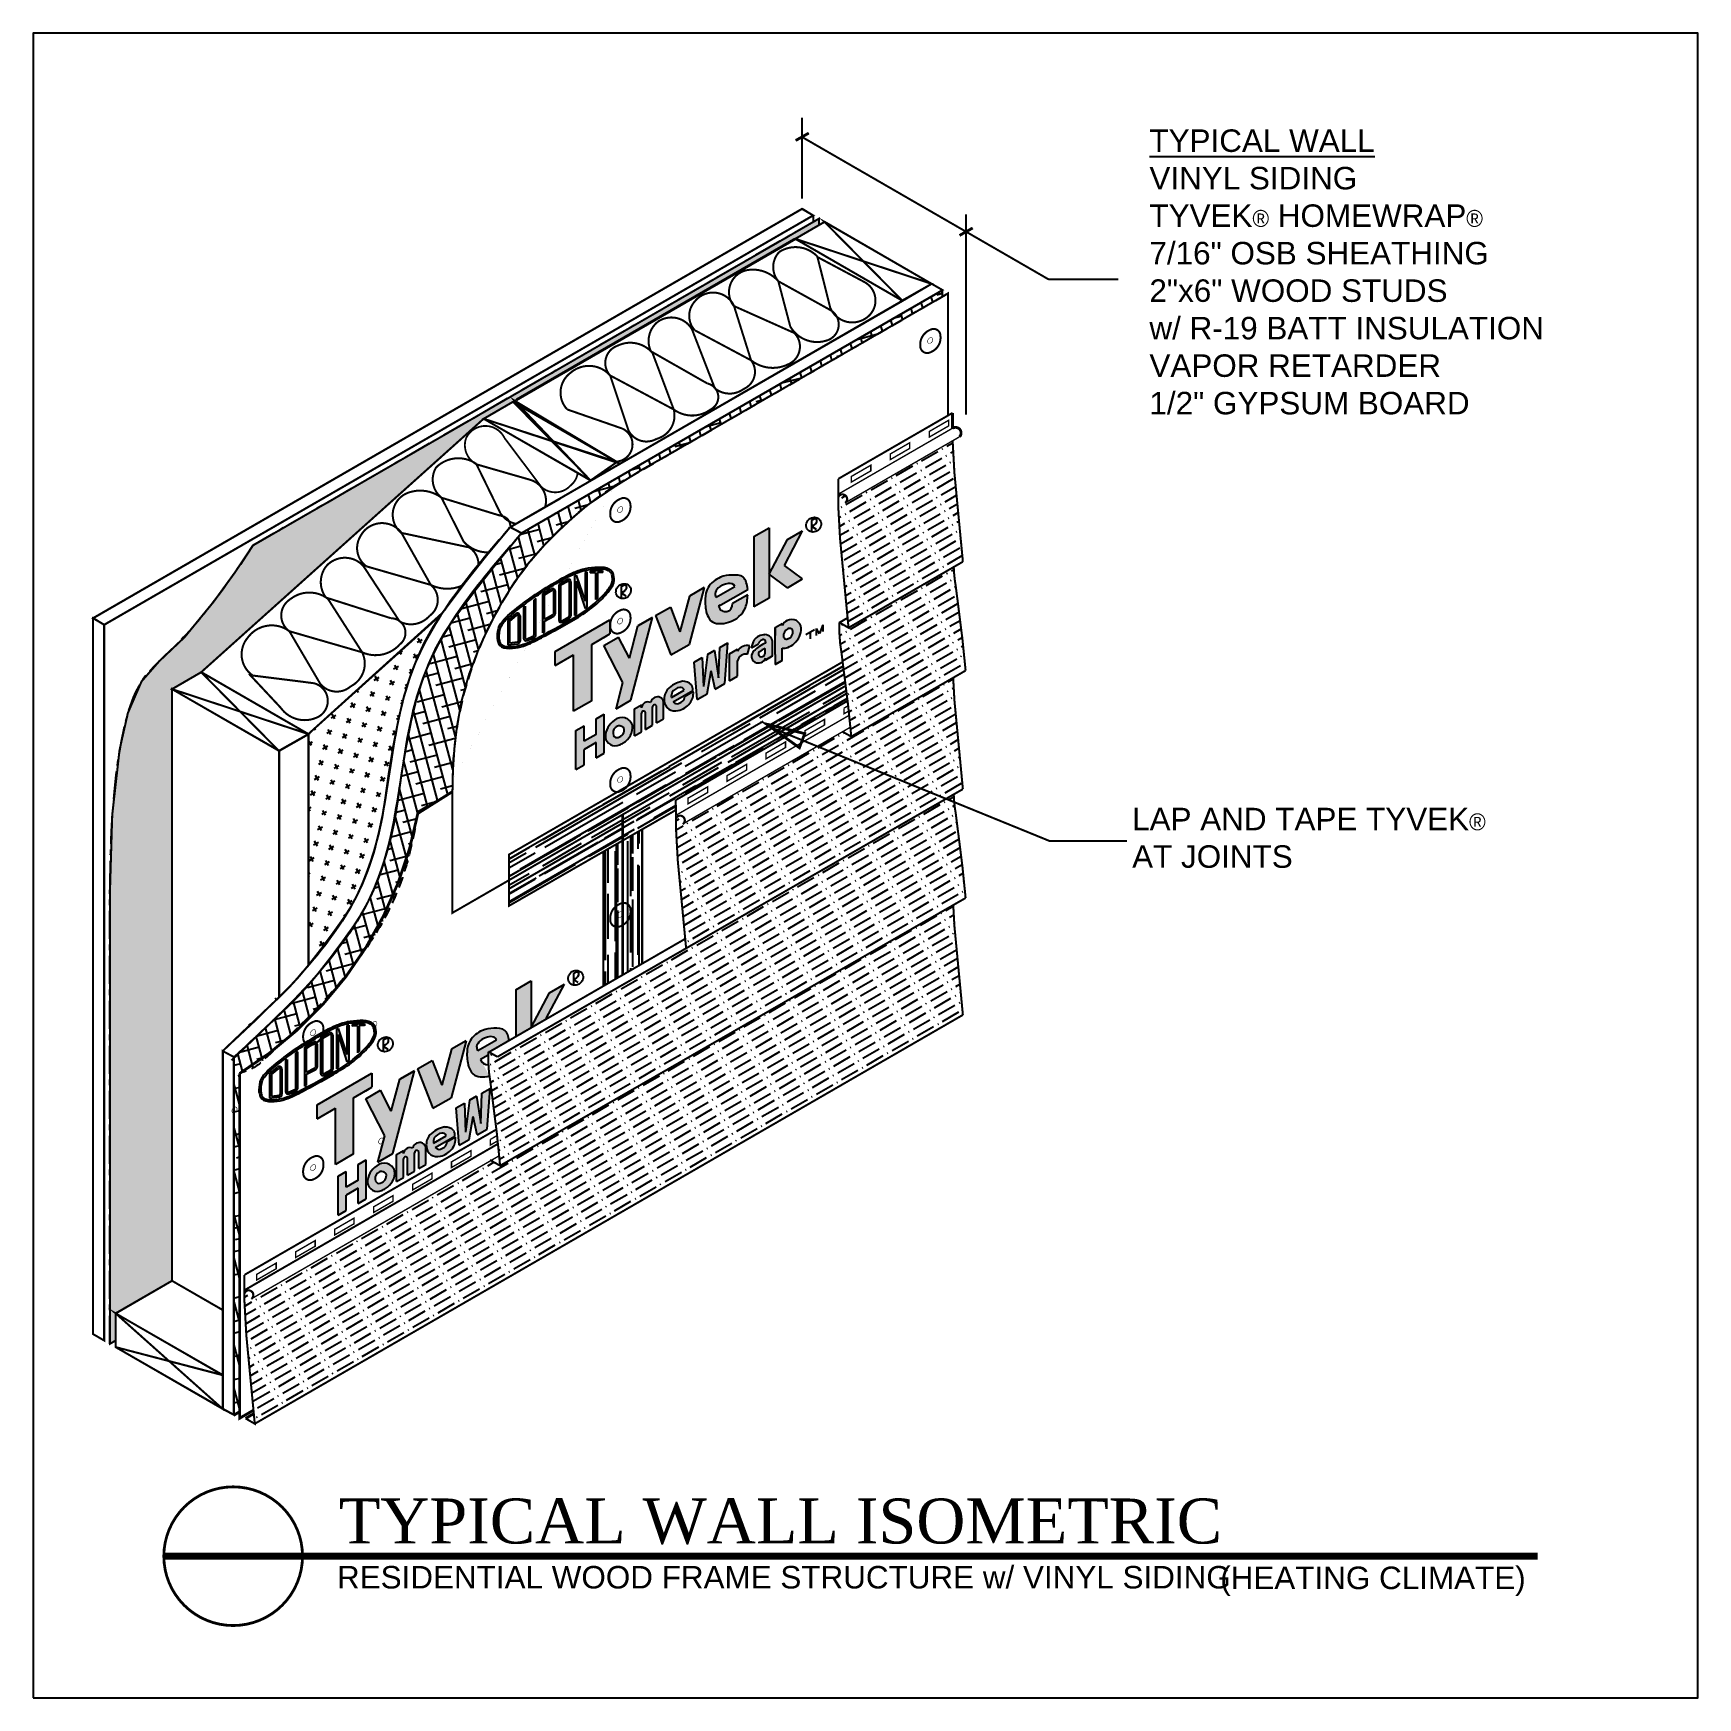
# Model space of a CAD drawing. Extents: x -16.9 to 57.1, y -63 to 11.
import ezdxf

# ---------------------------------------------------------------- set-up
doc = ezdxf.new("R2010")
doc.units = 0
doc.header["$MEASUREMENT"] = 0
doc.linetypes.add('CENTER', pattern=[2, 1.25, -0.25, 0.25, -0.25])
doc.linetypes.add('DASHED', pattern=[0.75, 0.5, -0.25])
doc.layers.get('0').update_dxf_attribs({"linetype": 'CONTINUOUS'})
for name, color, linetype in [('CLADDING', 7, 'CONTINUOUS'), ('DUPONTLOGO', 7, 'CONTINUOUS'), ('FASTENING', 1, 'CONTINUOUS'), ('FLASHING', 124, 'CONTINUOUS'), ('INSULATION', 40, 'CONTINUOUS'), ('STRUCTURE', 7, 'CONTINUOUS'), ('TEXT', 7, 'CONTINUOUS'), ('TITLE', 7, 'CONTINUOUS'), ('TYVEK', 5, 'DASHED'), ('VAPOURBARRIER', 114, 'CENTER')]:
    doc.layers.add(name, color=color, linetype=linetype)
doc.styles.add('DETAILS', font='sanss___.ttf', dxfattribs={"height": 1})
doc.styles.add('TITLE', font='TIMES.TTF', dxfattribs={"height": 2})
pattern_1 = [(30, (0, 0), (-0.175, 0.3031089), [0.84, -0.21, 0.035, -0.21])]

msp = doc.modelspace()

# ---------------------------------------------------------------- texts
at = {"layer": 'TEXT', "char_height": 1, "attachment_point": 4, "style": 'DETAILS'}
for s, insert in [('\\LTYPICAL WALL\\P\\lVINYL SIDING\\PTYVEK\\fSymbol|b0|i0|c2|p18;\\H0.75;â\\fSansSerif|b0|i0|c2|p2;\\H1; HOMEWRAP\\fSymbol|b0|i0|c2|p18;\\H0.75;â\\P\\fSansSerif|b0|i0|c2|p2;\\H1;7/16" OSB SHEATHING\\P2"x6" WOOD STUDS \\Pw/ R-19 BATT INSULATION\\PVAPOR RETARDER\\P1/2" GYPSUM BOARD', (32.69, 0.402)), ('LAP AND TAPE TYVEK\\fSymbol|b0|i0|c2|p18;\\H0.75;â \\P\\fSansSerif|b0|i0|c2|p2;\\H1;AT JOINTS', (31.921, -24.758))]:
    msp.add_mtext(s, dxfattribs=dict(at, insert=insert))
at = {"layer": 'TITLE', "attachment_point": 4}
for s, insert, char_height, width, style in [('TYPICAL WALL ISOMETRIC', (-3.349, -55.149), 2, 54.4375, 'TITLE'), ('RESIDENTIAL WOOD FRAME STRUCTURE w/ VINYL SIDING ', (-3.431, -57.633), 1, 54.4375, 'DETAILS'), ('(HEATING CLIMATE)', (35.837, -57.805), 1, 14.74941, 'DETAILS')]:
    msp.add_mtext(s, dxfattribs=dict(at, insert=insert, char_height=char_height, width=width, style=style))

# ---------------------------------------------------------------- blocks, each defined once
blk = doc.blocks.new('A$C59BF5A68')
at = {"layer": 'FASTENING', "color": 7}
for points, const_width in [([(0.505, 1.084, -0.546252), (0.938, 0.834, -0.353716), (0.505, 0.084, -0.556012), (0.045, 0.338, -0.345825), (0.505, 1.084, -1)], 0.09), ([(0.487, 0.727, -0.546252), (0.596, 0.664, -0.353716), (0.487, 0.477, -0.556012), (0.372, 0.54, -0.345825), (0.487, 0.727, -1)], 0.0225)]:
    blk.add_lwpolyline(points, format="xyb", dxfattribs=dict(at, const_width=const_width))
blk = doc.blocks.new('A$C1409495A')
at = {"layer": 'DUPONTLOGO', "color": 242}
for p, q in [((0.234, 0.524), (0.234, 0)), ((0.234, 0.262), (0.441, 0.129))]:
    blk.add_line(p, q, dxfattribs=at)
blk.add_ellipse((0.334, 0.336), major_axis=(0.26, 0.232), ratio=0.903174, dxfattribs=at)
blk.add_spline([(0.234, 0.524), (0.435, 0.597), (0.456, 0.456), (0.234, 0.262)], degree=3, dxfattribs=at)
blk = doc.blocks.new('A$C13B025A7')
at = {"layer": 'DUPONTLOGO'}
h = blk.add_hatch(color=182, dxfattribs=at)
h.paths.add_polyline_path([(8.859, 5.115), (8.859, 4.665), (9.171, 4.845), (9.171, 5.398, 0.151053), (9.418, 5.428, 0.089238), (9.706, 5.604, 0.212748), (10.018, 6.278, 0.538426), (9.395, 6.624, 0.220021), (9.171, 6.4), (9.171, 6.495), (8.859, 6.315), (8.859, 5.955)])
h.paths.add_polyline_path([(9.224, 5.917, -0.310888), (9.42, 6.248, -0.634154), (9.647, 6.122, -0.212748), (9.533, 5.876, -0.100584), (9.413, 5.807, -0.466117)], flags=16)
h = blk.add_hatch(color=182, dxfattribs=at)
h.paths.add_polyline_path([(7.922, 5.762, 0.110247), (7.809, 5.408), (8.117, 5.585, -0.269), (8.268, 5.758, -0.353187), (8.408, 5.753, -0.190542), (8.434, 5.619, 0.10923), (7.908, 5.273, 0.482487), (7.955, 4.773, 0.405813), (8.434, 4.948), (8.434, 4.869), (8.746, 5.049), (8.746, 5.675, 0.389415), (8.403, 5.995, 0.23867)])
h.paths.add_polyline_path([(8.417, 5.38, -0.000944), (8.417, 5.154, -0.271128), (8.241, 5.016, -0.43828), (8.114, 5.12, -0.303877), (8.165, 5.239, -0.108109)], flags=16)
for points in [[(5.386, 3.11), (5.828, 3.365), (6.006, 4.39), (6.183, 3.57), (6.625, 3.825), (6.755, 5.632), (6.395, 5.424), (6.345, 4.079), (6.161, 5.289), (5.85, 5.109), (5.667, 3.687), (5.616, 4.975), (5.256, 4.767)], [(6.825, 3.94), (7.185, 4.148), (7.185, 4.832, -0.403544), (7.631, 5.124), (7.732, 5.501, 0.318825), (7.185, 5.267), (7.185, 5.348), (6.825, 5.14)], [(3.327, 2.978, 0.530897), (2.91, 2.737), (2.91, 2.88), (2.598, 2.7), (2.598, 1.5), (2.91, 1.68), (2.91, 2.487, -0.826114), (3.092, 2.541), (3.092, 1.785), (3.403, 1.965), (3.403, 2.772, -0.826114), (3.585, 2.826), (3.585, 2.07), (3.897, 2.25), (3.897, 2.998, 0.537354), (3.493, 3.198, 0.257564)], [(0.894, 1.202), (0.894, 0.516), (1.254, 0.724), (1.254, 2.456), (0.894, 2.248), (0.894, 1.562), (0.36, 1.254), (0.36, 1.94), (0, 1.732), (0, 0), (0.36, 0.208), (0.36, 0.894)]]:
    blk.add_hatch(color=182, dxfattribs=at).paths.add_polyline_path(points)
h = blk.add_hatch(color=182, dxfattribs=at)
h.paths.add_polyline_path([(5.196, 3.52, 0.166033), (5.139, 3.76, 0.23187), (4.735, 3.922, 0.161371), (4.083, 3.57, 0.210107), (3.928, 3.066, 0.504173), (4.547, 2.625, 0.178057), (5.067, 2.945, 0.199712), (5.216, 3.466), (4.836, 3.246, -0.259094), (4.725, 3.028, -0.114734), (4.496, 2.926, -0.234204), (4.323, 3.016)])
h.paths.add_polyline_path([(4.242, 3.197, -0.135785), (4.279, 3.433, -0.222544), (4.613, 3.651, -0.410168), (4.811, 3.525)], flags=16)
h = blk.add_hatch(color=182, dxfattribs=at)
h.paths.add_polyline_path([(1.718, 2.196, 0.25764), (1.308, 1.431, 0.51314), (1.93, 1.1, 0.082009), (2.105, 1.186, 0.297026), (2.514, 1.971, 0.535021)])
h.paths.add_polyline_path([(2.135, 1.842, -0.435984), (1.878, 1.428, -0.399352), (1.67, 1.513, -0.308439), (1.752, 1.863, -0.460315)], flags=16)
at = {"layer": 'DUPONTLOGO', "color": 182}
for p, q in [((8.859, 6.315), (9.171, 6.495)), ((8.859, 5.115), (8.859, 6.315)), ((8.859, 6.315), (8.859, 5.955)), ((9.171, 6.4), (9.171, 6.495)), ((10.221, 5.998), (10.61, 6.223)), ((10.415, 6.111), (10.415, 5.806)), ((10.687, 6.268), (10.687, 5.963)), ((10.687, 6.268), (10.819, 6.039)), ((10.978, 6.436), (10.833, 6.047)), ((10.978, 6.436), (10.978, 6.131)), ((5.85, 5.109), (6.161, 5.289)), ((6.161, 5.289), (5.85, 5.109)), ((5.85, 5.109), (6.161, 5.289)), ((6.161, 5.289), (6.345, 4.079)), ((6.345, 4.079), (6.395, 5.424)), ((6.395, 5.424), (6.755, 5.632)), ((6.625, 3.825), (6.755, 5.632)), ((6.825, 5.14), (7.185, 5.348)), ((7.185, 5.267), (7.185, 5.348)), ((7.631, 5.124), (7.732, 5.501)), ((7.805, 5.405), (8.117, 5.585)), ((7.805, 5.405), (8.117, 5.585)), ((8.746, 5.049), (8.746, 5.675)), ((8.859, 5.115), (8.859, 5.475)), ((9.171, 4.845), (9.171, 5.398)), ((5.256, 4.767), (5.616, 4.975)), ((5.386, 3.11), (5.256, 4.767)), ((5.616, 4.975), (5.667, 3.687)), ((5.85, 5.109), (5.667, 3.687)), ((6.825, 3.94), (6.825, 5.14)), ((6.825, 3.94), (6.825, 5.14)), ((7.185, 4.148), (7.185, 4.832)), ((8.746, 5.049), (8.434, 4.869)), ((8.434, 4.869), (8.746, 5.049)), ((8.746, 5.049), (8.434, 4.869)), ((8.434, 4.869), (8.434, 4.948)), ((8.859, 5.115), (8.859, 4.665)), ((8.859, 4.665), (9.171, 4.845)), ((8.859, 4.665), (9.171, 4.845)), ((9.171, 4.845), (8.859, 4.665)), ((5.828, 3.365), (6.006, 4.39)), ((6.183, 3.57), (6.006, 4.39)), ((6.183, 3.57), (6.625, 3.825)), ((6.825, 3.94), (7.185, 4.148)), ((3.897, 2.25), (3.897, 2.998)), ((4.242, 3.197), (4.811, 3.525)), ((4.323, 3.016), (5.196, 3.52)), ((5.216, 3.466), (4.836, 3.246)), ((5.386, 3.11), (5.828, 3.365)), ((5.516, 3.185), (5.828, 3.365)), ((0.894, 2.248), (1.254, 2.456)), ((0.894, 1.562), (0.894, 2.248)), ((1.254, 0.724), (1.254, 2.456)), ((2.598, 2.7), (2.91, 2.88)), ((2.598, 1.5), (2.598, 2.7)), ((2.598, 1.5), (2.598, 2.7)), ((2.91, 2.737), (2.91, 2.88)), ((2.91, 1.68), (2.91, 2.506)), ((3.092, 1.785), (3.092, 2.541)), ((3.403, 1.965), (3.403, 2.791)), ((3.585, 2.07), (3.585, 2.826)), ((3.585, 2.07), (3.897, 2.25)), ((0, 1.732), (0.36, 1.94)), ((0, 0), (0, 1.732)), ((0.36, 1.254), (0.36, 1.94)), ((0.894, 1.562), (0.36, 1.254)), ((2.598, 1.5), (2.91, 1.68)), ((2.598, 1.5), (2.91, 1.68)), ((2.598, 1.5), (2.91, 1.68)), ((2.598, 1.5), (2.91, 1.68)), ((3.092, 1.785), (3.403, 1.965)), ((3.092, 1.785), (3.403, 1.965)), ((3.092, 1.785), (3.403, 1.965)), ((0.894, 1.202), (0.36, 0.894)), ((0.36, 0.208), (0.36, 0.894)), ((0.894, 0.516), (0.894, 1.202)), ((0, 0), (0.36, 0.208)), ((0, 0), (0.36, 0.208)), ((0, 0), (0.36, 0.208)), ((0.894, 0.516), (1.254, 0.724))]:
    blk.add_line(p, q, dxfattribs=at)
for centre, radius, start, end in [((9.592, 6.246), 0.427, 4.30264, 117.49944), ((8.393, 5.404), 0.591, 89.03258, 142.72724), ((8.4, 5.649), 0.347, 355.65174, 89.45502), ((9.526, 6.27), 0.378, 110.21059, 159.84488), ((9.563, 5.94), 0.34, 114.95761, 184.03709), ((9.503, 6.132), 0.144, 356.13909, 125.66299), ((9.314, 6.127), 0.333, 311.15882, 359.2008), ((9.106, 6.291), 0.912, 311.15882, 359.2008), ((7.624, 4.999), 0.514, 77.85864, 148.59295), ((8.66, 5.331), 0.855, 149.68469, 174.84977), ((8.131, 5.041), 0.321, 133.84196, 236.86887), ((8.955, 4.258), 1.458, 110.9505, 135.88524), ((8.228, 5.141), 0.117, 123.17821, 190.7894), ((8.341, 5.542), 0.228, 108.71026, 168.93492), ((8.612, 4.732), 0.676, 106.7024, 131.38322), ((8.335, 5.669), 0.111, 49.2342, 127.04441), ((8.252, 5.653), 0.185, 349.55379, 32.70553), ((-51.429, 5.267), 59.847, 359.89187, 0.10813), ((9.245, 5.812), 0.42, 259.9369, 294.29593), ((9.365, 5.941), 0.143, 189.87572, 302.20489), ((9.303, 6.137), 0.348, 288.51261, 311.48739), ((9.075, 6.318), 0.953, 291.08952, 311.48739), ((7.559, 4.747), 0.384, 79.28938, 167.19431), ((8.104, 5.107), 0.366, 245.92164, 334.27354), ((8.225, 5.127), 0.112, 183.53341, 278.20101), ((8.211, 5.235), 0.221, 277.75656, 338.43577), ((4.94, 2.762), 1.178, 100.007, 136.67431), ((4.772, 3.429), 0.494, 42.0168, 94.23483), ((4.816, 3.556), 0.382, 354.52925, 32.23733), ((3.2, 2.717), 0.291, 64.09272, 175.94749), ((3.609, 2.937), 0.286, 113.9903, 171.76395), ((3.629, 2.964), 0.27, 7.07954, 120.08566), ((4.578, 3.141), 0.655, 139.1286, 186.59123), ((4.4, 3.075), 0.473, 180.99552, 288.01961), ((4.687, 3.247), 0.448, 155.55389, 186.48431), ((4.679, 3.186), 0.47, 98.1401, 148.32554), ((4.5, 3.145), 0.219, 216.16993, 268.8952), ((4.39, 3.47), 0.554, 280.9957, 307.17627), ((4.648, 3.488), 0.167, 12.92333, 102.13076), ((4.584, 3.237), 0.252, 303.91775, 2.02012), ((4.516, 3.385), 0.705, 321.44428, 6.62057), ((2.041, 1.818), 0.497, 17.89772, 130.4886), ((3.006, 2.497), 0.0966, 27.44045, 185.68286), ((3.5, 2.782), 0.0966, 27.44045, 185.68286), ((4.372, 3.493), 0.885, 281.37766, 321.76217), ((2.206, 1.441), 0.898, 122.87577, 180.6658), ((1.968, 1.629), 0.319, 132.67127, 201.23849), ((1.819, 1.58), 0.163, 204.13259, 291.2102), ((1.934, 1.688), 0.253, 37.37005, 136.23939), ((1.815, 1.754), 0.332, 281.04936, 15.27517), ((1.707, 1.892), 0.811, 299.39205, 5.56314), ((1.738, 1.489), 0.434, 187.71567, 296.3723), ((1.759, 1.671), 0.596, 286.75654, 305.50972)]:
    blk.add_arc(centre, radius, start, end, dxfattribs=at)
blk = doc.blocks.new('A$C1C6A6702')
at = {"layer": 'FLASHING'}
blk.add_blockref('A$C13B025A7', (0, 0), dxfattribs=at)
blk = doc.blocks.new('A$C339E5839')
at = {"layer": 'STRUCTURE'}
blk.add_blockref('A$C1C6A6702', (0, 0), dxfattribs=at)
blk = doc.blocks.new('A$C33D17A9B')
at = {"layer": 'DUPONTLOGO'}
h = blk.add_hatch(color=182, dxfattribs=at)
h.paths.add_polyline_path([(13.574, 8.023), (12.897, 7.632), (12.085, 6.094), (12.897, 5.493), (13.574, 5.884), (12.762, 6.484)])
h.paths.add_polyline_path([(12.085, 7.163), (12.085, 8.157), (11.408, 7.766), (11.408, 4.634), (12.085, 5.024)])
h = blk.add_hatch(color=242, dxfattribs=at)
edge = h.paths.add_edge_path()
edge.add_spline(control_points=[(2.551, 5.727), (2.217, 5.524), (1.557, 5.12), (0.718, 4.475), (0.001, 3.857), (0, 3.365), (0, 3.203)], knot_values=[0, 0, 0, 0, 0.232663, 0.461387, 0.653522, 0.747926, 0.747926, 0.747926, 0.747926], degree=3, periodic=0)
edge.add_spline(control_points=[(0, 3.203), (0.001, 3.199), (0.001, 3.195), (0.002, 3.191)], knot_values=[0, 0, 0, 0, 0.002347, 0.002347, 0.002347, 0.002347], degree=3, periodic=0)
edge.add_line((0.002, 3.191), (0.079, 3.203))
edge.add_spline(control_points=[(0.079, 3.203), (0.079, 3.205), (0.078, 3.207), (0.078, 3.209)], knot_values=[0.001175, 0.001175, 0.001175, 0.001175, 0.002358, 0.002358, 0.002358, 0.002358], degree=3, periodic=0)
edge.add_spline(control_points=[(0.078, 3.209), (0.078, 3.404), (0.083, 3.582), (0.217, 3.888), (0.34, 4.028), (0.695, 4.355), (0.929, 4.535), (1.371, 4.872), (1.593, 5.029), (2.075, 5.345), (2.333, 5.503), (2.591, 5.66)], knot_values=[0.001205, 0.001205, 0.001205, 0.001205, 0.114856, 0.114856, 0.229711, 0.229711, 0.398491, 0.398491, 0.567271, 0.567271, 0.747926, 0.747926, 0.747926, 0.747926], degree=3, periodic=0)
edge.add_spline(control_points=[(2.591, 5.66), (2.932, 5.863), (3.27, 6.063), (3.851, 6.261), (4.065, 6.304), (4.515, 6.339), (4.774, 6.354), (4.978, 6.229), (5.023, 6.183), (5.072, 6.132)], knot_values=[0, 0, 0, 0, 0.237846, 0.237846, 0.375936, 0.375936, 0.514027, 0.514027, 0.556048, 0.556048, 0.556048, 0.556048], degree=3, periodic=0)
edge.add_line((5.072, 6.132), (5.142, 6.172))
edge.add_spline(control_points=[(5.142, 6.172), (5.09, 6.226), (4.921, 6.406), (4.452, 6.42), (3.925, 6.37), (3.259, 6.149), (2.825, 5.89), (2.551, 5.727)], knot_values=[0, 0, 0, 0, 0.044057, 0.144682, 0.25739, 0.368627, 0.559907, 0.559907, 0.559907, 0.559907], degree=3, periodic=0)
h = blk.add_hatch(color=242, dxfattribs=at)
edge = h.paths.add_edge_path()
edge.add_spline(control_points=[(5.142, 6.172), (5.174, 6.053), (5.25, 5.774), (5.013, 5.384), (4.66, 4.995), (4.146, 4.518), (3.404, 4.058), (2.847, 3.748), (2.571, 3.594)], knot_values=[0, 0, 0, 0, 0.071407, 0.167973, 0.251697, 0.391689, 0.584619, 0.774344, 0.774344, 0.774344, 0.774344], degree=3, periodic=0)
edge.add_line((2.571, 3.594), (2.534, 3.663))
edge.add_spline(control_points=[(2.534, 3.663), (3.07, 3.961), (3.616, 4.246), (4.314, 4.778), (4.518, 4.968), (4.822, 5.288), (4.938, 5.421), (5.096, 5.686), (5.132, 5.8), (5.109, 5.993), (5.091, 6.061), (5.072, 6.132)], knot_values=[0.000251, 0.000251, 0.000251, 0.000251, 0.36813, 0.36813, 0.535334, 0.535334, 0.640047, 0.640047, 0.727343, 0.727343, 0.770536, 0.770536, 0.770536, 0.770536], degree=3, periodic=0)
edge.add_line((5.072, 6.132), (5.142, 6.172))
for color, points in [(242, [(3.43, 4.259), (3.509, 4.311), (3.509, 5.781), (3.899, 4.569), (3.977, 4.621), (3.977, 6.199), (3.899, 6.174), (3.899, 4.892), (3.509, 6.049), (3.43, 6.024)]), (242, [(4.449, 6.161), (4.68, 6.171), (4.68, 6.25), (4.134, 6.226), (4.134, 6.148), (4.371, 6.158), (4.371, 4.963), (4.449, 5.037)]), (182, [(8.119, 3.524), (7.692, 4.627), (7.036, 4.249), (7.713, 2.5), (8.525, 2.969), (9.202, 5.499), (8.546, 5.12)]), (242, [(1.712, 5.012), (1.634, 4.958), (1.634, 3.387, -0.293439), (1.611, 3.352), (1.298, 3.209, -0.546266), (1.243, 3.245), (1.243, 4.672), (1.165, 4.616), (1.165, 3.245, 0.546266), (1.331, 3.138), (1.643, 3.281, 0.293439), (1.712, 3.387)]), (182, [(3.383, 2.5), (3.383, 0), (4.195, 0.469), (4.195, 2.969), (5.007, 3.438), (5.007, 4.063), (2.571, 2.656), (2.571, 2.031)]), (182, [(6.901, 4.17), (6.245, 3.792), (5.871, 2.365), (5.392, 3.299), (4.736, 2.92), (5.583, 1.27), (5.277, 0.108), (5.933, 0.486)])]:
    blk.add_hatch(color=color, dxfattribs=at).paths.add_polyline_path(points)
h = blk.add_hatch(color=182, dxfattribs=at)
edge = h.paths.add_edge_path()
edge.add_spline(control_points=[(11.131, 5.412), (11.096, 5.63), (11.032, 6.036), (10.408, 6.074), (9.853, 5.985), (9.343, 5.588), (9.195, 4.953), (9.263, 4.569), (9.301, 4.355)], knot_values=[0, 0, 0, 0, 0.582759, 1.083244, 1.602996, 2.320453, 2.834595, 3.482392, 3.482392, 3.482392, 3.482392], degree=3, periodic=0)
edge.add_spline(control_points=[(9.301, 4.355), (9.355, 4.232), (9.52, 3.854), (10.411, 3.876), (11.075, 4.442), (11.116, 4.979), (11.131, 5.178)], knot_values=[0, 0, 0, 0, 0.382822, 1.171062, 2.162539, 2.745477, 2.745477, 2.745477, 2.745477], degree=3, periodic=0)
edge.add_line((11.131, 5.178), (10.454, 4.787))
edge.add_arc((10.142, 4.745), 0.315, -165.32687, 7.70234, ccw=False)
edge.add_line((9.837, 4.665), (9.913, 4.709))
edge.add_line((9.913, 4.709), (11.131, 5.412))
edge = h.paths.add_edge_path(flags=16)
edge.add_spline(control_points=[(9.724, 5.069), (9.688, 5.103), (9.688, 5.154), (9.691, 5.312), (9.748, 5.417), (9.899, 5.555), (10.11, 5.657), (10.368, 5.693), (10.547, 5.67), (10.552, 5.54)], knot_values=[0.169335, 0.169335, 0.169335, 0.169335, 0.236034, 0.236034, 0.350719, 0.350719, 0.465405, 0.465405, 0.543701, 0.543701, 0.543701, 0.543701], degree=3, periodic=0)
edge.add_line((10.552, 5.54), (9.724, 5.069))
h = blk.add_hatch(color=242, dxfattribs=at)
h.paths.add_polyline_path([(2.024, 3.478), (2.102, 3.52), (2.102, 4.009), (2.509, 4.229, 0.275801), (2.571, 4.332), (2.571, 5.346, 0.588096), (2.392, 5.445), (2.024, 5.217)])
h.paths.add_polyline_path([(2.102, 5.174), (2.433, 5.379, -0.588096), (2.493, 5.346), (2.493, 4.332, -0.275801), (2.472, 4.297), (2.102, 4.098)], flags=16)
h = blk.add_hatch(color=242, dxfattribs=at)
h.paths.add_polyline_path([(2.727, 4.059, 0.573672), (2.902, 3.957), (3.214, 4.133, 0.270913), (3.274, 4.235), (3.274, 5.753, 0.570599), (3.1, 5.856), (2.788, 5.684, 0.2734), (2.727, 5.581)])
h.paths.add_polyline_path([(2.805, 5.581, -0.2734), (2.826, 5.615), (3.138, 5.787, -0.570599), (3.196, 5.753), (3.196, 4.235, -0.270913), (3.176, 4.201), (2.864, 4.025, -0.573672), (2.805, 4.059)], flags=16)
h = blk.add_hatch(color=242, dxfattribs=at)
h.paths.add_polyline_path([(0.462, 4.031), (0.462, 2.955), (0.904, 3.003, 0.382353), (1.009, 3.12), (1.009, 4.242, 0.63901), (0.816, 4.331)])
h.paths.add_polyline_path([(0.866, 4.272, -0.63901), (0.93, 4.242), (0.93, 3.12, -0.382353), (0.896, 3.081), (0.54, 3.042), (0.54, 3.995)], flags=16)
h = blk.add_hatch(color=242, dxfattribs=at)
edge = h.paths.add_edge_path()
edge.add_line((1.244, 2.924), (1.218, 2.998))
edge.add_spline(control_points=[(1.218, 2.998), (1.171, 2.981), (1.122, 2.965), (0.863, 2.892), (0.592, 2.851), (0.287, 2.899), (0.208, 2.933), (0.114, 3.029), (0.095, 3.102), (0.079, 3.203)], knot_values=[0.002358, 0.002358, 0.002358, 0.002358, 0.032929, 0.032929, 0.159215, 0.159215, 0.221312, 0.221312, 0.281052, 0.281052, 0.281052, 0.281052], degree=3, periodic=0)
edge.add_line((0.079, 3.203), (0.002, 3.191))
edge.add_spline(control_points=[(0.002, 3.191), (0.012, 3.125), (0.076, 2.753), (0.74, 2.772), (1.147, 2.89), (1.244, 2.924)], knot_values=[0.002347, 0.002347, 0.002347, 0.002347, 0.040585, 0.219806, 0.28106, 0.28106, 0.28106, 0.28106], degree=3, periodic=0)
h = blk.add_hatch(color=242, dxfattribs=at)
edge = h.paths.add_edge_path()
edge.add_spline(control_points=[(2.534, 3.663), (2.227, 3.498), (1.921, 3.332), (1.497, 3.114), (1.365, 3.05), (1.218, 2.998)], knot_values=[0.281052, 0.281052, 0.281052, 0.281052, 0.486409, 0.486409, 0.582124, 0.582124, 0.582124, 0.582124], degree=3, periodic=0)
edge.add_line((1.218, 2.998), (1.244, 2.924))
edge.add_spline(control_points=[(1.244, 2.924), (1.429, 2.99), (1.846, 3.205), (2.296, 3.446), (2.571, 3.594)], knot_values=[0.28106, 0.28106, 0.28106, 0.28106, 0.397759, 0.582124, 0.582124, 0.582124, 0.582124], degree=3, periodic=0)
edge.add_line((2.571, 3.594), (2.534, 3.663))
at = {"layer": 'CLADDING'}
blk.add_line((0.079, 3.203), (0.002, 3.191), dxfattribs=at)
blk.add_arc((1.594, 3.387), 0.117, 294.58505, 360, dxfattribs=at)
at = {"layer": 'DUPONTLOGO', "color": 182}
for p, q in [((11.408, 7.766), (12.085, 8.157)), ((12.085, 8.157), (12.085, 5.024)), ((13.964, 8.483), (13.964, 7.96)), ((13.964, 8.222), (14.17, 8.088)), ((11.408, 7.766), (11.408, 4.634)), ((12.085, 6.094), (12.897, 7.632)), ((12.762, 6.484), (13.574, 8.023)), ((12.897, 7.632), (13.574, 8.023)), ((12.085, 7.163), (12.085, 5.024)), ((12.897, 5.493), (12.085, 6.094)), ((13.574, 5.884), (12.762, 6.484)), ((9.202, 5.499), (8.525, 2.969)), ((9.202, 5.499), (8.546, 5.12)), ((9.724, 5.069), (10.552, 5.54)), ((9.837, 4.665), (11.131, 5.412)), ((12.897, 5.493), (13.574, 5.884)), ((7.036, 4.249), (7.692, 4.627)), ((7.692, 4.627), (8.119, 3.524)), ((8.546, 5.12), (8.119, 3.524)), ((9.913, 4.709), (9.837, 4.665)), ((11.131, 5.178), (10.454, 4.787)), ((12.085, 5.024), (11.408, 4.634)), ((2.571, 2.656), (5.007, 4.063)), ((5.007, 4.063), (5.007, 3.438)), ((5.871, 2.365), (6.245, 3.792)), ((5.933, 0.486), (6.901, 4.17)), ((6.245, 3.792), (6.901, 4.17)), ((6.901, 4.17), (6.245, 3.792)), ((7.036, 4.249), (7.713, 2.5)), ((4.195, 2.969), (5.007, 3.438)), ((4.195, 0.469), (4.195, 2.969)), ((4.736, 3.281), (5.007, 3.438)), ((4.736, 2.92), (5.392, 3.299)), ((4.736, 2.92), (5.392, 3.299)), ((5.871, 2.365), (5.392, 3.299)), ((7.713, 2.5), (8.525, 2.969)), ((2.571, 2.031), (2.571, 2.656)), ((2.571, 2.031), (3.383, 2.5)), ((3.383, 0), (3.383, 2.5)), ((5.583, 1.27), (4.736, 2.92)), ((5.277, 0.108), (5.583, 1.27)), ((4.195, 0.469), (3.383, 0)), ((5.277, 0.108), (5.933, 0.486))]:
    blk.add_line(p, q, dxfattribs=at)
at = {"layer": 'DUPONTLOGO', "color": 242}
for p, q in [((3.509, 6.049), (3.43, 6.024)), ((3.43, 6.024), (3.43, 4.259)), ((3.509, 6.049), (3.899, 4.892)), ((3.977, 6.199), (3.899, 6.174)), ((3.899, 6.174), (3.899, 4.892)), ((3.977, 6.199), (3.977, 4.621)), ((4.68, 6.25), (4.134, 6.226)), ((4.134, 6.226), (4.134, 6.148)), ((4.371, 6.158), (4.134, 6.148)), ((4.371, 6.16), (4.371, 4.963)), ((4.684, 6.171), (4.449, 6.161)), ((4.449, 6.161), (4.449, 5.037)), ((4.68, 6.25), (4.68, 6.171)), ((5.142, 6.172), (5.072, 6.132)), ((2.024, 5.217), (2.392, 5.445)), ((2.024, 3.478), (2.024, 5.217)), ((2.102, 5.174), (2.433, 5.379)), ((2.493, 5.346), (2.493, 4.332)), ((2.571, 5.346), (2.571, 4.332)), ((2.727, 5.581), (2.727, 4.059)), ((2.788, 5.684), (3.1, 5.856)), ((2.805, 5.581), (2.805, 4.059)), ((2.826, 5.615), (3.138, 5.787)), ((3.196, 5.753), (3.196, 4.235)), ((3.274, 5.753), (3.274, 4.235)), ((3.509, 5.781), (3.899, 4.569)), ((3.509, 5.781), (3.509, 4.311)), ((1.165, 4.616), (1.243, 4.672)), ((1.165, 4.616), (1.165, 3.245)), ((1.243, 4.672), (1.243, 3.245)), ((1.712, 5.012), (1.634, 4.958)), ((1.634, 3.387), (1.634, 4.958)), ((1.712, 3.387), (1.712, 5.012)), ((2.102, 4.098), (2.102, 5.174)), ((3.977, 4.621), (3.899, 4.569)), ((4.449, 5.037), (4.371, 4.963)), ((0.462, 4.031), (0.816, 4.331)), ((0.462, 4.031), (0.462, 2.955)), ((0.54, 3.995), (0.866, 4.272)), ((0.54, 3.995), (0.54, 3.042)), ((0.93, 4.242), (0.93, 3.12)), ((1.009, 4.242), (1.009, 3.12)), ((2.102, 4.098), (2.472, 4.297)), ((2.102, 4.009), (2.509, 4.229)), ((2.102, 3.52), (2.102, 4.009)), ((2.864, 4.025), (3.176, 4.201)), ((2.902, 3.957), (3.214, 4.133)), ((3.509, 4.311), (3.43, 4.259)), ((0.462, 2.955), (0.904, 3.003)), ((0.54, 3.042), (0.896, 3.081)), ((1.244, 2.924), (1.218, 2.998)), ((1.298, 3.209), (1.611, 3.352)), ((1.331, 3.138), (1.643, 3.281)), ((2.024, 3.478), (2.102, 3.52)), ((2.534, 3.663), (2.571, 3.594)), ((2.571, 3.594), (2.534, 3.663))]:
    blk.add_line(p, q, dxfattribs=at)
for centre, radius, start, end in [((2.454, 5.346), 0.117, 360, 121.83839), ((2.454, 5.346), 0.0391, 360, 121.83839), ((2.844, 5.581), 0.117, 118.8361, 180), ((2.844, 5.581), 0.0391, 118.8361, 180), ((3.157, 5.753), 0.117, 0, 118.8361), ((3.157, 5.753), 0.0391, 0, 118.8361), ((0.891, 4.242), 0.117, 360, 130.31593), ((0.891, 4.242), 0.0391, 360, 130.31593), ((2.454, 4.332), 0.0391, 298.32441, 360), ((2.454, 4.332), 0.117, 298.32441, 360), ((2.844, 4.059), 0.117, 180, 299.36681), ((2.844, 4.059), 0.0391, 180, 299.36681), ((3.157, 4.235), 0.0391, 299.36681, 0), ((3.157, 4.235), 0.117, 299.36681, 0), ((0.891, 3.12), 0.0391, 276.30206, 360), ((0.891, 3.12), 0.117, 276.30206, 360), ((1.282, 3.245), 0.117, 180, 294.58505), ((1.282, 3.245), 0.0391, 180, 294.58505), ((1.594, 3.387), 0.0391, 294.58505, 360)]:
    blk.add_arc(centre, radius, start, end, dxfattribs=at)
at = {"layer": 'DUPONTLOGO', "color": 182}
blk.add_arc((10.142, 4.745), 0.315, 194.67313, 7.70234, dxfattribs=at)
blk.add_ellipse((14.063, 8.296), major_axis=(0.26, 0.232), ratio=0.903174, dxfattribs=at)
for points in [[(13.964, 8.483), (14.164, 8.556), (14.186, 8.416), (13.964, 8.222)], [(11.131, 5.412), (10.924, 5.957), (10.433, 6.055), (9.922, 5.957), (9.373, 5.496), (9.236, 5), (9.301, 4.355)], [(9.301, 4.355), (9.496, 4.026), (10.281, 3.954), (11.031, 4.604), (11.131, 5.178)]]:
    blk.add_spline(points, degree=3, dxfattribs=at)
at = {"layer": 'DUPONTLOGO', "color": 242}
for points, knots in [([(2.534, 3.663), (3.07, 3.961), (3.616, 4.246), (4.314, 4.778), (4.518, 4.968), (4.822, 5.288), (4.938, 5.421), (5.096, 5.686), (5.132, 5.8), (5.109, 5.993), (5.091, 6.061), (5.072, 6.132)], [0.0002506, 0.0002506, 0.0002506, 0.0002506, 0.3681301, 0.3681301, 0.5353339, 0.5353339, 0.6400473, 0.6400473, 0.7273425, 0.7273425, 0.7705356, 0.7705356, 0.7705356, 0.7705356]), ([(2.591, 5.66), (2.932, 5.863), (3.27, 6.063), (3.851, 6.261), (4.065, 6.304), (4.515, 6.339), (4.774, 6.354), (4.978, 6.229), (5.023, 6.183), (5.072, 6.132)], [0, 0, 0, 0, 0.2378462, 0.2378462, 0.3759363, 0.3759363, 0.5140265, 0.5140265, 0.5560477, 0.5560477, 0.5560477, 0.5560477]), ([(0.078, 3.209), (0.078, 3.404), (0.083, 3.582), (0.217, 3.888), (0.34, 4.028), (0.695, 4.355), (0.929, 4.535), (1.371, 4.872), (1.593, 5.029), (2.075, 5.345), (2.333, 5.503), (2.591, 5.66)], [0.0012046, 0.0012046, 0.0012046, 0.0012046, 0.1148557, 0.1148557, 0.2297113, 0.2297113, 0.3984913, 0.3984913, 0.5672713, 0.5672713, 0.7479263, 0.7479263, 0.7479263, 0.7479263]), ([(0.078, 3.209), (0.095, 3.105), (0.113, 3.03), (0.208, 2.933), (0.287, 2.899), (0.592, 2.851), (0.863, 2.892), (1.281, 3.01), (1.454, 3.092), (1.921, 3.332), (2.227, 3.498), (2.534, 3.663)], [0.0011746, 0.0011746, 0.0011746, 0.0011746, 0.0620976, 0.0620976, 0.1241952, 0.1241952, 0.2504808, 0.2504808, 0.3767663, 0.3767663, 0.5821236, 0.5821236, 0.5821236, 0.5821236])]:
    blk.add_open_spline(points, degree=3, knots=knots, dxfattribs=at)
for points in [[(2.551, 5.727), (3.394, 6.178), (3.923, 6.348), (4.484, 6.41), (4.979, 6.32), (5.142, 6.172)], [(2.571, 3.594), (3.396, 4.062), (4.2, 4.594), (4.718, 5.066), (4.993, 5.381), (5.197, 5.819), (5.142, 6.172)], [(0, 3.203), (0.044, 3.673), (0.658, 4.412), (1.569, 5.103), (2.551, 5.727)], [(0, 3.203), (0.049, 3.006), (0.929, 2.836), (1.757, 3.161), (2.571, 3.594)]]:
    blk.add_spline(points, degree=3, dxfattribs=at)
at = {"layer": 'DUPONTLOGO', "color": 182}
blk.add_open_spline([(10.552, 5.54), (10.547, 5.67), (10.368, 5.693), (10.11, 5.657), (9.899, 5.555), (9.748, 5.417), (9.691, 5.312), (9.688, 5.154), (9.688, 5.103), (9.724, 5.069)], degree=3, knots=[0.1693351, 0.1693351, 0.1693351, 0.1693351, 0.2476316, 0.2476316, 0.3623169, 0.3623169, 0.4770023, 0.4770023, 0.5437012, 0.5437012, 0.5437012, 0.5437012], dxfattribs=at)
blk.add_blockref('A$C1409495A', (5.274, 5.004), dxfattribs=at)

# ---------------------------------------------------------------- hatches: boundary and pattern name
at = {"layer": 'CLADDING'}
h = msp.add_hatch(dxfattribs=at)
h.set_pattern_fill('ZIGZAG', color=254, scale=4, angle=60, style=0)
h.set_pattern_definition([(60, (-389.3256, -32.4902), (-0.1830127, 0.6830127), [0.5, -0.5]), (150, (-389.0756, -32.05717), (-0.6830127, -0.1830127), [0.5, -0.5])])
edge = h.paths.add_edge_path()
edge.add_line((3.089, -6.121), (4.388, -5.371))
edge.add_line((4.388, -5.371), (16.945, 1.879))
edge.add_line((16.945, 1.879), (17.994, 2.484))
edge.add_line((17.994, 2.484), (17.994, 2.773))
edge.add_line((17.994, 2.773), (-7.174, -11.758))
edge.add_spline(control_points=[(-7.174, -11.758), (-10.234, -16.532), (-13.687, -16.795), (-13.526, -27.066), (-13.523, -27.058), (-13.526, -27.066)], knot_values=[0, 0, 0, 0, 6.20253, 17.272679, 17.295418, 17.295418, 17.295418, 17.295418], degree=3, periodic=0)
edge.add_line((-13.526, -27.066), (-13.526, -47.25))
edge.add_line((-13.526, -47.25), (-13.276, -47.106))
edge.add_line((-13.276, -47.106), (-13.276, -45.894))
edge.add_line((-13.276, -45.894), (-10.767, -44.446))
edge.add_line((-10.767, -44.446), (-10.767, -18.14))
edge.add_line((-10.767, -18.14), (-9.468, -17.39))
edge.add_line((-9.468, -17.39), (3.089, -6.121))
h = msp.add_hatch(dxfattribs=at)
h.set_pattern_fill('ANSI38', color=63, scale=4, angle=60, style=0)
h.set_pattern_definition([(105, (-389.3256, -32.4902), (-0.4829629, -0.1294095), []), (195, (-389.3256, -32.4902), (-0.8365163, -0.74178196), [1.25, -0.75])])
edge = h.paths.add_edge_path()
edge.add_line((8.902, -9.108), (23.488, -0.687))
edge.add_line((23.488, -0.687), (23.488, -0.398))
edge.add_line((23.488, -0.398), (4.768, -11.206))
edge.add_spline(control_points=[(4.768, -11.206), (3.025, -13.23), (-0.742, -17.606), (-0.426, -27.471), (-5.38, -32.059), (-8.012, -34.498)], knot_values=[0, 0, 0, 0, 7.793905, 16.849184, 27.119927, 27.119927, 27.119927, 27.119927], degree=3, periodic=0)
edge.add_line((-8.012, -34.498), (-8.012, -50.41))
edge.add_line((-8.012, -50.41), (-7.762, -50.266))
edge.add_line((-7.762, -50.266), (-7.762, -35.231))
edge.add_spline(control_points=[(-7.762, -35.231), (-7.109, -35.024), (-6.884, -34.815), (-5.242, -33.286), (-3.83, -31.924), (-2.118, -29.683), (-1.63, -28.94), (-1.016, -27.751), (-0.831, -27.342), (-0.508, -26.498), (-0.373, -26.069), (-0.075, -24.954), (0.061, -24.264), (0.178, -23.579)], knot_values=[13.645388, 13.645388, 13.645388, 13.645388, 14.519899, 14.519899, 20.033086, 20.033086, 22.570306, 22.570306, 23.838916, 23.838916, 25.107526, 25.107526, 27.119927, 27.119927, 27.119927, 27.119927], degree=3, periodic=0)
edge.add_line((0.178, -23.579), (1.702, -22.699))
edge.add_line((1.702, -22.699), (1.702, -22.21))
edge.add_arc((17.37, -22.291), 15.668, 122.71356, 179.70298, ccw=False)
at = {"layer": 'CLADDING', "ltscale": 0.02}
h = msp.add_hatch(dxfattribs=at)
h.set_pattern_fill('ACAD_ISO10W100', color=252, scale=0.07, angle=30, style=0)
h.set_pattern_definition(pattern_1)
h.paths.add_polyline_path([(19.312, -15.413), (24.396, -12.477), (24.02, -8.536), (23.94, -7.1), (19.167, -9.856, -0.012642), (19.159, -9.862, 0.700147), (19.045, -9.484, 0.212189), (18.894, -9.554), (18.853, -9.624), (18.853, -9.971), (18.936, -11.471)])
h.paths.add_polyline_path([(19.289, -18.822), (19.434, -20.252), (24.517, -17.317), (24.372, -15.887), (24.083, -13.596, -0.033256), (23.989, -12.712), (19.312, -15.413), (18.903, -15.176, 0.050884), (18.999, -16.531)])
at = {"layer": 'CLADDING'}
h = msp.add_hatch(dxfattribs=at)
h.set_pattern_fill('ACAD_ISO10W100', color=252, scale=0.07, angle=30, style=0)
h.set_pattern_definition(pattern_1)
h.paths.add_polyline_path([(24.396, -22.587), (24.02, -18.646), (23.964, -17.636), (19.434, -20.252), (19.047, -20.035), (11.976, -24.118, -0.055328), (11.941, -24.146, 0.700147), (11.828, -23.769, 0.212189), (11.676, -23.838), (11.636, -23.909), (11.636, -24.256), (11.719, -25.756), (12.091, -29.664)])
h = msp.add_hatch(dxfattribs=at)
h.set_pattern_fill('ACAD_ISO10W100', color=252, scale=0.07, angle=30, style=0)
h.set_pattern_definition(pattern_1)
h.paths.add_polyline_path([(24.517, -27.427), (24.372, -25.997), (24.083, -23.706, -0.033289), (23.989, -22.821), (3.7, -34.49), (3.292, -34.254, 0.050884), (3.388, -35.609), (3.677, -37.9), (3.822, -39.329)])
h = msp.add_hatch(dxfattribs=at)
h.set_pattern_fill('ACAD_ISO10W100', color=252, scale=0.07, angle=30, style=0)
h.set_pattern_definition(pattern_1)
h.paths.add_polyline_path([(24.396, -32.626), (24.02, -28.685), (23.968, -27.743), (3.822, -39.329), (3.413, -39.1), (-7.232, -45.246, -0.049257), (-7.267, -45.266), (-7.236, -45.249, 0.689861), (-7.354, -44.875, 0.212189), (-7.505, -44.944), (-7.546, -45.015), (-7.546, -45.362), (-7.463, -46.862), (-7.087, -50.803)])
at = {"layer": 'DUPONTLOGO'}
h = msp.add_hatch(color=182, dxfattribs=at)
h.paths.add_polyline_path([(5.198, -31.118), (4.521, -31.509), (4.521, -33.59), (5.198, -33.199)])
h.paths.add_polyline_path([(6.686, -31.252), (6.01, -31.643), (5.198, -33.181), (5.211, -33.191), (5.888, -32.801), (5.874, -32.791)])
h = msp.add_hatch(color=242, dxfattribs=at)
edge = h.paths.add_edge_path()
edge.add_spline(control_points=[(-4.337, -33.548), (-4.67, -33.751), (-5.33, -34.155), (-6.169, -34.8), (-6.886, -35.418), (-6.887, -35.91), (-6.887, -36.072)], knot_values=[0, 0, 0, 0, 0.232663, 0.461387, 0.653522, 0.747926, 0.747926, 0.747926, 0.747926], degree=3, periodic=0)
edge.add_spline(control_points=[(-6.887, -36.072), (-6.887, -36.076), (-6.886, -36.08), (-6.885, -36.084)], knot_values=[0, 0, 0, 0, 0.002347, 0.002347, 0.002347, 0.002347], degree=3, periodic=0)
edge.add_line((-6.885, -36.084), (-6.808, -36.072))
edge.add_spline(control_points=[(-6.808, -36.072), (-6.808, -36.07), (-6.809, -36.068), (-6.809, -36.066)], knot_values=[0.001175, 0.001175, 0.001175, 0.001175, 0.002358, 0.002358, 0.002358, 0.002358], degree=3, periodic=0)
edge.add_spline(control_points=[(-6.809, -36.066), (-6.809, -35.871), (-6.805, -35.693), (-6.67, -35.387), (-6.547, -35.246), (-6.192, -34.92), (-5.958, -34.74), (-5.517, -34.403), (-5.294, -34.246), (-4.813, -33.93), (-4.555, -33.772), (-4.297, -33.615)], knot_values=[0.001205, 0.001205, 0.001205, 0.001205, 0.114856, 0.114856, 0.229711, 0.229711, 0.398491, 0.398491, 0.567271, 0.567271, 0.747926, 0.747926, 0.747926, 0.747926], degree=3, periodic=0)
edge.add_spline(control_points=[(-4.297, -33.615), (-3.956, -33.412), (-3.617, -33.212), (-3.036, -33.014), (-2.823, -32.971), (-2.373, -32.936), (-2.114, -32.921), (-1.909, -33.046), (-1.864, -33.091), (-1.815, -33.142)], knot_values=[0, 0, 0, 0, 0.237846, 0.237846, 0.375936, 0.375936, 0.514027, 0.514027, 0.556048, 0.556048, 0.556048, 0.556048], degree=3, periodic=0)
edge.add_line((-1.815, -33.142), (-1.745, -33.103))
edge.add_spline(control_points=[(-1.745, -33.103), (-1.797, -33.048), (-1.966, -32.869), (-2.435, -32.855), (-2.963, -32.905), (-3.629, -33.126), (-4.062, -33.384), (-4.337, -33.548)], knot_values=[0, 0, 0, 0, 0.044057, 0.144682, 0.25739, 0.368627, 0.559907, 0.559907, 0.559907, 0.559907], degree=3, periodic=0)
h = msp.add_hatch(color=242, dxfattribs=at)
edge = h.paths.add_edge_path()
edge.add_spline(control_points=[(-1.745, -33.103), (-1.713, -33.222), (-1.637, -33.501), (-1.874, -33.891), (-2.227, -34.28), (-2.741, -34.757), (-3.483, -35.217), (-4.04, -35.527), (-4.316, -35.681)], knot_values=[0, 0, 0, 0, 0.071407, 0.167973, 0.251697, 0.391689, 0.584619, 0.774344, 0.774344, 0.774344, 0.774344], degree=3, periodic=0)
edge.add_line((-4.316, -35.681), (-4.353, -35.612))
edge.add_spline(control_points=[(-4.353, -35.612), (-3.818, -35.314), (-3.272, -35.029), (-2.574, -34.497), (-2.37, -34.307), (-2.065, -33.987), (-1.95, -33.854), (-1.792, -33.589), (-1.756, -33.475), (-1.779, -33.282), (-1.796, -33.214), (-1.815, -33.142)], knot_values=[0.000251, 0.000251, 0.000251, 0.000251, 0.36813, 0.36813, 0.535334, 0.535334, 0.640047, 0.640047, 0.727343, 0.727343, 0.770536, 0.770536, 0.770536, 0.770536], degree=3, periodic=0)
edge.add_line((-1.815, -33.142), (-1.745, -33.103))
for color, points in [(242, [(-3.457, -35.016), (-3.379, -34.964), (-3.379, -33.494), (-2.988, -34.706), (-2.91, -34.654), (-2.91, -33.076), (-2.988, -33.101), (-2.988, -34.383), (-3.379, -33.226), (-3.457, -33.251)]), (242, [(-2.438, -33.114), (-2.207, -33.104), (-2.207, -33.025), (-2.754, -33.049), (-2.754, -33.127), (-2.516, -33.117), (-2.516, -34.311), (-2.438, -34.238)]), (182, [(1.232, -35.751), (0.805, -34.648), (0.149, -35.026), (0.826, -36.775), (1.638, -36.306), (2.314, -33.776), (1.659, -34.155)]), (242, [(-5.176, -34.263), (-5.254, -34.317), (-5.254, -35.887, -0.293439), (-5.277, -35.923), (-5.589, -36.066, -0.546266), (-5.644, -36.03), (-5.644, -34.603), (-5.722, -34.659), (-5.722, -36.03, 0.546266), (-5.557, -36.137), (-5.244, -35.994, 0.293439), (-5.176, -35.887)]), (182, [(-3.504, -36.775), (-3.504, -39.275), (-2.692, -38.806), (-2.692, -36.306), (-1.881, -35.837), (-1.881, -35.212), (-4.316, -36.619), (-4.316, -37.244)]), (182, [(0.014, -35.105), (-0.642, -35.483), (-1.017, -36.909), (-1.496, -35.976), (-2.151, -36.355), (-1.304, -38.005), (-1.61, -39.167), (-0.954, -38.788)]), (182, [(2.003, -38.421), (2.445, -38.166), (2.622, -37.14), (2.8, -37.961), (3.242, -37.706), (3.372, -35.899), (3.012, -36.106), (2.961, -37.452), (2.778, -36.241), (2.467, -36.421), (2.284, -37.843), (2.233, -36.556), (1.873, -36.764)]), (182, [(-0.056, -38.552, 0.530897), (-0.473, -38.793), (-0.473, -38.651), (-0.785, -38.831), (-0.785, -40.031), (-0.473, -39.851), (-0.473, -39.043, -0.826114), (-0.291, -38.989), (-0.291, -39.746), (0.02, -39.566), (0.02, -38.758, -0.826114), (0.202, -38.704), (0.202, -39.461), (0.514, -39.281), (0.514, -38.533, 0.537354), (0.11, -38.332, 0.257564)]), (182, [(-2.489, -40.328), (-2.489, -41.014), (-2.129, -40.807), (-2.129, -39.074), (-2.489, -39.282), (-2.489, -39.968), (-3.023, -40.277), (-3.023, -39.591), (-3.383, -39.799), (-3.383, -41.531), (-3.023, -41.323), (-3.023, -40.637)])]:
    msp.add_hatch(color=color, dxfattribs=at).paths.add_polyline_path(points)
h = msp.add_hatch(color=182, dxfattribs=at)
edge = h.paths.add_edge_path()
edge.add_spline(control_points=[(4.227, -33.76), (4.195, -33.578), (4.109, -33.237), (3.521, -33.201), (2.966, -33.29), (2.456, -33.686), (2.307, -34.322), (2.375, -34.706), (2.413, -34.92)], knot_values=[0.092046, 0.092046, 0.092046, 0.092046, 0.582759, 1.083244, 1.602996, 2.320453, 2.834595, 3.482392, 3.482392, 3.482392, 3.482392], degree=3, periodic=0)
edge.add_spline(control_points=[(2.413, -34.92), (2.467, -35.043), (2.626, -35.406), (3.078, -35.409), (3.346, -35.335)], knot_values=[0, 0, 0, 0, 0.382822, 1.126124, 1.126124, 1.126124, 1.126124], degree=3, periodic=0)
edge.add_arc((9.98, -34.46), 6.691, 183.27526, 187.51477, ccw=False)
edge.add_arc((3.255, -34.53), 0.315, 194.67313, 278.16511, ccw=False)
edge.add_line((2.95, -34.61), (3.289, -34.414))
edge.add_arc((9.98, -34.46), 6.691, 178.23462, 179.6087, ccw=False)
edge.add_line((3.292, -34.254), (3.331, -34.277))
edge.add_line((3.331, -34.277), (4.227, -33.76))
edge = h.paths.add_edge_path(flags=16)
edge.add_spline(control_points=[(2.837, -34.206), (2.786, -34.172), (2.778, -34.076), (2.779, -33.963), (2.861, -33.857), (3.012, -33.696), (3.223, -33.607), (3.48, -33.582), (3.659, -33.636), (3.665, -33.735)], knot_values=[0.169335, 0.169335, 0.169335, 0.169335, 0.236034, 0.236034, 0.350719, 0.350719, 0.465405, 0.465405, 0.543701, 0.543701, 0.543701, 0.543701], degree=3, periodic=0)
edge.add_line((3.665, -33.735), (2.837, -34.206))
h = msp.add_hatch(color=242, dxfattribs=at)
h.paths.add_polyline_path([(-4.863, -35.797), (-4.785, -35.755), (-4.785, -35.266), (-4.378, -35.046, 0.275801), (-4.316, -34.943), (-4.316, -33.929, 0.588096), (-4.495, -33.829), (-4.863, -34.058)])
h.paths.add_polyline_path([(-4.785, -34.101), (-4.454, -33.896, -0.588096), (-4.394, -33.929), (-4.394, -34.943, -0.275801), (-4.415, -34.978), (-4.785, -35.177)], flags=16)
h = msp.add_hatch(color=242, dxfattribs=at)
h.paths.add_polyline_path([(-4.16, -35.216, 0.573672), (-3.985, -35.318), (-3.673, -35.142, 0.270913), (-3.613, -35.04), (-3.613, -33.522, 0.570599), (-3.787, -33.419), (-4.099, -33.591, 0.2734), (-4.16, -33.694)])
h.paths.add_polyline_path([(-4.082, -33.694, -0.2734), (-4.062, -33.66), (-3.749, -33.487, -0.570599), (-3.691, -33.522), (-3.691, -35.04, -0.270913), (-3.711, -35.074), (-4.024, -35.25, -0.573672), (-4.082, -35.216)], flags=16)
h = msp.add_hatch(color=242, dxfattribs=at)
h.paths.add_polyline_path([(-6.426, -35.244), (-6.426, -36.32), (-5.983, -36.271, 0.382353), (-5.879, -36.155), (-5.879, -35.033, 0.63901), (-6.072, -34.943)])
h.paths.add_polyline_path([(-6.021, -35.003, -0.63901), (-5.957, -35.033), (-5.957, -36.155, -0.382353), (-5.992, -36.194), (-6.347, -36.233), (-6.347, -35.28)], flags=16)
h = msp.add_hatch(color=242, dxfattribs=at)
edge = h.paths.add_edge_path()
edge.add_line((-5.643, -36.351), (-5.669, -36.277))
edge.add_spline(control_points=[(-5.669, -36.277), (-5.716, -36.294), (-5.765, -36.309), (-6.024, -36.382), (-6.296, -36.424), (-6.6, -36.376), (-6.679, -36.342), (-6.773, -36.246), (-6.792, -36.173), (-6.808, -36.072)], knot_values=[0.002358, 0.002358, 0.002358, 0.002358, 0.032929, 0.032929, 0.159215, 0.159215, 0.221312, 0.221312, 0.281052, 0.281052, 0.281052, 0.281052], degree=3, periodic=0)
edge.add_line((-6.808, -36.072), (-6.885, -36.084))
edge.add_spline(control_points=[(-6.885, -36.084), (-6.875, -36.15), (-6.811, -36.522), (-6.148, -36.503), (-5.74, -36.385), (-5.643, -36.351)], knot_values=[0.002347, 0.002347, 0.002347, 0.002347, 0.040585, 0.219806, 0.28106, 0.28106, 0.28106, 0.28106], degree=3, periodic=0)
h = msp.add_hatch(color=242, dxfattribs=at)
edge = h.paths.add_edge_path()
edge.add_spline(control_points=[(-4.353, -35.612), (-4.66, -35.777), (-4.966, -35.942), (-5.39, -36.161), (-5.522, -36.225), (-5.669, -36.277)], knot_values=[0.281052, 0.281052, 0.281052, 0.281052, 0.486409, 0.486409, 0.582124, 0.582124, 0.582124, 0.582124], degree=3, periodic=0)
edge.add_line((-5.669, -36.277), (-5.643, -36.351))
edge.add_spline(control_points=[(-5.643, -36.351), (-5.458, -36.285), (-5.041, -36.07), (-4.592, -35.829), (-4.316, -35.681)], knot_values=[0.28106, 0.28106, 0.28106, 0.28106, 0.397759, 0.582124, 0.582124, 0.582124, 0.582124], degree=3, periodic=0)
edge.add_line((-4.316, -35.681), (-4.353, -35.612))
h = msp.add_hatch(color=182, dxfattribs=at)
h.paths.add_polyline_path([(1.813, -38.011, 0.166033), (1.756, -37.771, 0.23187), (1.352, -37.609, 0.161371), (0.7, -37.961, 0.210107), (0.545, -38.464, 0.504173), (1.164, -38.906, 0.178057), (1.684, -38.586, 0.199712), (1.833, -38.065), (1.453, -38.284, -0.259094), (1.342, -38.502, -0.114734), (1.113, -38.605, -0.234204), (0.94, -38.515)])
h.paths.add_polyline_path([(0.859, -38.334, -0.135785), (0.896, -38.098, -0.222544), (1.23, -37.879, -0.410168), (1.427, -38.005)], flags=16)
h = msp.add_hatch(color=182, dxfattribs=at)
h.paths.add_polyline_path([(-1.665, -39.335, 0.25764), (-2.076, -40.1, 0.51314), (-1.453, -40.43, 0.082009), (-1.278, -40.345, 0.297026), (-0.869, -39.56, 0.535021)])
h.paths.add_polyline_path([(-1.248, -39.689, -0.435984), (-1.505, -40.103, -0.399352), (-1.713, -40.017, -0.308439), (-1.632, -39.668, -0.460315)], flags=16)
at = {"layer": 'FASTENING'}
h = msp.add_hatch(dxfattribs=at)
h.set_pattern_fill('AR-RROOF', color=5, scale=0.5, angle=30, style=0)
h.paths.add_polyline_path([(4.21, -25.5), (4.21, -26.64), (19.184, -17.994), (19.05, -16.932)])
h.paths.add_polyline_path([(11.634, -23.517), (11.632, -23.074), (19.269, -18.665), (19.184, -17.994), (4.21, -26.64), (4.21, -27.78), (9.271, -24.874), (10.137, -24.374), (10.137, -24.377)])
h = msp.add_hatch(dxfattribs=at)
h.set_pattern_fill('AR-RROOF', color=5, scale=0.5, angle=90, style=0)
h.paths.add_polyline_path([(9.271, -30.847), (10.137, -30.347), (10.137, -24.377), (9.271, -24.874)])
h.paths.add_polyline_path([(9.271, -24.874), (8.405, -25.374), (8.405, -31.347), (9.271, -30.847)])
at = {"layer": 'INSULATION'}
h = msp.add_hatch(dxfattribs=at)
h.set_pattern_fill('CROSS', color=256, scale=2, angle=30, style=0)
h.set_pattern_definition([(30, (-389.3256, -32.4902), (0.1830127, 0.6830127), [0.25, -0.75]), (120, (-389.15483, -32.53593), (-0.6830127, 0.1830127), [0.25, -0.75])])
edge = h.paths.add_edge_path()
edge.add_spline(control_points=[(-8.512, -34.232), (-5.88, -31.794), (-0.926, -27.205), (-1.185, -19.111), (0.68, -15.639), (1.21, -14.824)], knot_values=[4.867445, 4.867445, 4.867445, 4.867445, 15.138188, 24.193467, 27.119927, 27.119927, 27.119927, 27.119927], degree=3, periodic=0)
edge.add_line((1.21, -14.824), (-4.705, -20.14))
edge.add_line((-4.705, -20.14), (-4.705, -30.4))

# ---------------------------------------------------------------- linework, layer by layer
at = {"const_width": 0.125}
msp.add_lwpolyline([(-8.047, -53.608, -1), (-8.047, -59.774, -1), (-8.047, -53.608, -0.7496)], format="xyb", dxfattribs=at)
at = {"layer": 'CLADDING'}
for p, q in [((18.903, -15.176), (19.269, -14.965)), ((10.137, -24.374), (10.137, -30.347)), ((-6.808, -36.072), (-6.885, -36.084))]:
    msp.add_line(p, q, dxfattribs=at)
for points, const_width in [([(18.853, -8.795), (23.937, -5.86)], 0.09), ([(18.853, -9.476), (24.007, -6.5)], 0.0625), ([(22.9, -6.687), (22.9, -6.937), (23.766, -6.437), (23.766, -6.187), (22.9, -6.687)], 0.0625), ([(19.167, -9.856), (24.247, -6.923)], 0.0625), ([(21.168, -7.687), (21.168, -7.937), (22.034, -7.437), (22.034, -7.187), (21.168, -7.687)], 0.0625), ([(23.94, -7.1), (24.02, -8.536), (24.02, -8.536), (24.396, -12.477)], 0.09), ([(19.436, -8.687), (19.436, -8.937), (20.302, -8.437), (20.302, -8.187), (19.436, -8.687)], 0.0625), ([(19.312, -15.413), (24.396, -12.477)], 0.09), ([(19.434, -20.252), (24.517, -17.317)], 0.09), ([(23.964, -17.636), (24.02, -18.646), (24.02, -18.646), (24.396, -22.587)], 0.09), ([(11.632, -23.074), (19.269, -18.665)], 0.09), ([(19.295, -18.88), (19.108, -18.988)], 0.0625), ([(19.108, -18.988), (19.108, -19.238), (19.319, -19.116)], 0.0625), ([(11.635, -23.753), (19.338, -19.306)], 0.0625), ([(11.976, -24.118), (19.392, -19.836)], 0.0625), ([(17.376, -19.988), (17.376, -20.238), (18.242, -19.738), (18.242, -19.488), (17.376, -19.988)], 0.0625), ([(15.644, -20.988), (15.644, -21.238), (16.51, -20.738), (16.51, -20.488), (15.644, -20.988)], 0.0625), ([(13.912, -21.988), (13.912, -22.238), (14.778, -21.738), (14.778, -21.488), (13.912, -21.988)], 0.0625), ([(3.7, -34.49), (24.396, -22.587)], 0.09), ([(12.18, -22.988), (12.18, -23.238), (13.046, -22.738), (13.046, -22.488), (12.18, -22.988)], 0.0625), ([(3.822, -39.329), (24.517, -27.427)], 0.09), ([(23.968, -27.744), (24.02, -28.685), (24.02, -28.685), (24.396, -32.626)], 0.09), ([(12.051, -29.242), (3.331, -34.277)], 0.09), ([(-7.087, -50.803), (24.396, -32.626)], 0.09), ([(-7.546, -44.185), (3.654, -37.719)], 0.09), ([(-7.56, -44.874), (3.724, -38.359)], 0.09), ([(3.686, -37.99), (3.392, -38.16)], 0.0625), ([(3.392, -38.16), (3.392, -38.41), (3.71, -38.226)], 0.0625), ([(-7.241, -45.251), (3.778, -38.89)], 0.0625), ([(1.66, -39.16), (1.66, -39.41), (2.526, -38.91), (2.526, -38.66), (1.66, -39.16)], 0.0625), ([(-0.072, -40.16), (-0.072, -40.41), (0.794, -39.91), (0.794, -39.66), (-0.072, -40.16)], 0.0625), ([(-0.072, -40.16), (-0.072, -40.41), (0.794, -39.91), (0.794, -39.66), (-0.072, -40.16)], 0.0625), ([(-1.804, -41.16), (-1.804, -41.41), (-0.938, -40.91), (-0.938, -40.66), (-1.804, -41.16)], 0.0625), ([(-3.536, -42.16), (-3.536, -42.41), (-2.67, -41.91), (-2.67, -41.66), (-3.536, -42.16)], 0.0625), ([(-5.268, -43.16), (-5.268, -43.41), (-4.402, -42.91), (-4.402, -42.66), (-5.268, -43.16)], 0.0625), ([(-7, -44.16), (-7, -44.41), (-6.134, -43.91), (-6.134, -43.66), (-7, -44.16)], 0.0625)]:
    msp.add_lwpolyline(points, dxfattribs=dict(at, const_width=const_width))
for points, const_width in [([(23.937, -5.86), (23.937, -6.541), (23.937, -6.541, -0.878315), (24.247, -6.923, -0.975302)], 0.125), ([(18.853, -8.795), (18.853, -9.624), (18.912, -9.523, -0.988928), (19.159, -9.862, 1.412284), (18.853, -9.624), (18.853, -9.971), (18.936, -11.471), (18.936, -11.471), (19.312, -15.413), (18.903, -15.176)], 0.09), ([(23.989, -12.712, 0.033256), (24.083, -13.596), (24.372, -15.887), (24.517, -17.317)], 0.09), ([(19.312, -15.413), (18.903, -15.176), (18.903, -15.176, 0.050884), (18.999, -16.531), (19.289, -18.822), (19.434, -20.252), (19.047, -20.035)], 0.09), ([(23.989, -22.822, 0.033256), (24.083, -23.706), (24.372, -25.997), (24.517, -27.427)], 0.09), ([(11.632, -23.074), (11.636, -23.909), (11.694, -23.807, -0.988928), (11.941, -24.146, 1.412284), (11.636, -23.909), (11.636, -24.256), (11.719, -25.756), (11.719, -25.756), (12.094, -29.697)], 0.09), ([(3.7, -34.49), (3.292, -34.254), (3.292, -34.254, 0.050884), (3.388, -35.609), (3.677, -37.9), (3.822, -39.329), (3.413, -39.1), (3.413, -39.054)], 0.09), ([(-7.546, -44.185), (-7.546, -45.015), (-7.487, -44.913, -0.988928), (-7.24, -45.252, 1.412284), (-7.546, -45.015), (-7.546, -45.362), (-7.463, -46.862), (-7.463, -46.862), (-7.087, -50.803), (-7.496, -50.567), (-7.496, -50.567)], 0.09)]:
    msp.add_lwpolyline(points, format="xyb", dxfattribs=dict(at, const_width=const_width))
msp.add_arc((-5.293, -35.887), 0.117, 294.58505, 360, dxfattribs=at)
at = {"layer": 'DUPONTLOGO', "color": 182}
for p, q in [((7.077, -30.791), (7.077, -31.315)), ((7.077, -31.053), (7.283, -31.186)), ((4.521, -31.509), (5.198, -31.118)), ((4.521, -31.509), (4.521, -33.59)), ((5.198, -31.118), (5.198, -33.199)), ((5.198, -33.181), (6.01, -31.643)), ((5.874, -32.791), (6.686, -31.252)), ((6.01, -31.643), (6.686, -31.252)), ((5.198, -32.112), (5.198, -33.199)), ((5.211, -33.191), (5.198, -33.181)), ((5.888, -32.801), (5.874, -32.791)), ((2.314, -33.776), (1.638, -36.306)), ((2.314, -33.776), (1.659, -34.155)), ((2.837, -34.206), (3.665, -33.735)), ((0.149, -35.026), (0.805, -34.648)), ((0.805, -34.648), (1.232, -35.751)), ((1.659, -34.155), (1.232, -35.751)), ((3.289, -34.414), (2.95, -34.61)), ((-4.316, -36.619), (-1.881, -35.212)), ((-1.881, -35.212), (-1.881, -35.837)), ((-1.017, -36.909), (-0.642, -35.483)), ((-0.954, -38.788), (0.014, -35.105)), ((0.014, -35.105), (-0.642, -35.483)), ((-0.642, -35.483), (0.014, -35.105)), ((0.149, -35.026), (0.826, -36.775)), ((-2.692, -36.306), (-1.881, -35.837)), ((-2.151, -35.994), (-1.881, -35.837)), ((-2.151, -36.355), (-1.496, -35.976)), ((-2.151, -36.355), (-1.496, -35.976)), ((-1.017, -36.909), (-1.496, -35.976)), ((2.467, -36.421), (2.778, -36.241)), ((2.778, -36.241), (2.467, -36.421)), ((2.467, -36.421), (2.778, -36.241)), ((2.778, -36.241), (2.961, -37.452)), ((2.961, -37.452), (3.012, -36.106)), ((3.012, -36.106), (3.372, -35.899)), ((3.242, -37.706), (3.372, -35.899)), ((-4.316, -37.244), (-4.316, -36.619)), ((-4.316, -37.244), (-3.504, -36.775)), ((-3.504, -39.275), (-3.504, -36.775)), ((-2.692, -38.806), (-2.692, -36.306)), ((-1.304, -38.005), (-2.151, -36.355)), ((0.826, -36.775), (1.638, -36.306)), ((1.873, -36.764), (2.233, -36.556)), ((2.003, -38.421), (1.873, -36.764)), ((2.233, -36.556), (2.284, -37.843)), ((2.467, -36.421), (2.284, -37.843)), ((2.445, -38.166), (2.622, -37.14)), ((2.8, -37.961), (2.622, -37.14)), ((2.8, -37.961), (3.242, -37.706)), ((-1.61, -39.167), (-1.304, -38.005)), ((0.859, -38.334), (1.427, -38.005)), ((0.94, -38.515), (1.813, -38.011)), ((1.833, -38.065), (1.453, -38.284)), ((2.003, -38.421), (2.445, -38.166)), ((2.133, -38.346), (2.445, -38.166)), ((-2.692, -38.806), (-3.504, -39.275)), ((-2.489, -39.282), (-2.129, -39.074)), ((-2.129, -40.807), (-2.129, -39.074)), ((-1.61, -39.167), (-0.954, -38.788)), ((-0.785, -38.831), (-0.473, -38.651)), ((-0.785, -40.031), (-0.785, -38.831)), ((-0.785, -40.031), (-0.785, -38.831)), ((-0.473, -38.793), (-0.473, -38.651)), ((-0.473, -39.851), (-0.473, -39.024)), ((-0.291, -39.746), (-0.291, -38.989)), ((0.02, -39.566), (0.02, -38.739)), ((0.202, -39.461), (0.202, -38.704)), ((0.514, -39.281), (0.514, -38.533)), ((-3.383, -39.799), (-3.023, -39.591)), ((-3.383, -41.531), (-3.383, -39.799)), ((-3.023, -40.277), (-3.023, -39.591)), ((-2.489, -39.968), (-2.489, -39.282)), ((-0.785, -40.031), (-0.473, -39.851)), ((-0.785, -40.031), (-0.473, -39.851)), ((-0.785, -40.031), (-0.473, -39.851)), ((-0.785, -40.031), (-0.473, -39.851)), ((-0.291, -39.746), (0.02, -39.566)), ((-0.291, -39.746), (0.02, -39.566)), ((-0.291, -39.746), (0.02, -39.566)), ((0.202, -39.461), (0.514, -39.281)), ((-2.489, -39.968), (-3.023, -40.277)), ((-2.489, -40.328), (-3.023, -40.637)), ((-3.023, -41.323), (-3.023, -40.637)), ((-2.489, -41.014), (-2.489, -40.328)), ((-3.383, -41.531), (-3.023, -41.323)), ((-3.383, -41.531), (-3.023, -41.323)), ((-3.383, -41.531), (-3.023, -41.323)), ((-2.489, -41.014), (-2.129, -40.807))]:
    msp.add_line(p, q, dxfattribs=at)
at = {"layer": 'DUPONTLOGO', "color": 242}
for p, q in [((-3.379, -33.226), (-3.457, -33.251)), ((-3.457, -33.251), (-3.457, -35.016)), ((-3.379, -33.226), (-2.988, -34.383)), ((-2.91, -33.076), (-2.988, -33.101)), ((-2.988, -33.101), (-2.988, -34.383)), ((-2.91, -33.076), (-2.91, -34.654)), ((-2.207, -33.025), (-2.754, -33.049)), ((-2.754, -33.049), (-2.754, -33.127)), ((-2.516, -33.117), (-2.754, -33.127)), ((-2.516, -33.115), (-2.516, -34.311)), ((-2.204, -33.103), (-2.438, -33.114)), ((-2.438, -33.114), (-2.438, -34.238)), ((-2.207, -33.025), (-2.207, -33.104)), ((-1.745, -33.103), (-1.815, -33.142)), ((-4.863, -34.058), (-4.495, -33.829)), ((-4.785, -34.101), (-4.454, -33.896)), ((-4.394, -33.929), (-4.394, -34.943)), ((-4.316, -33.929), (-4.316, -34.943)), ((-4.16, -33.694), (-4.16, -35.216)), ((-4.099, -33.591), (-3.787, -33.419)), ((-4.082, -33.694), (-4.082, -35.216)), ((-4.062, -33.66), (-3.749, -33.487)), ((-3.691, -33.522), (-3.691, -35.04)), ((-3.613, -33.522), (-3.613, -35.04)), ((-3.379, -33.494), (-3.379, -34.964)), ((-3.379, -33.494), (-2.988, -34.706)), ((-5.722, -34.659), (-5.644, -34.603)), ((-5.722, -34.659), (-5.722, -36.03)), ((-5.644, -34.603), (-5.644, -36.03)), ((-5.176, -34.263), (-5.254, -34.317)), ((-5.254, -35.887), (-5.254, -34.317)), ((-5.176, -35.887), (-5.176, -34.263)), ((-4.863, -35.797), (-4.863, -34.058)), ((-4.785, -35.177), (-4.785, -34.101)), ((-2.91, -34.654), (-2.988, -34.706)), ((-2.438, -34.238), (-2.516, -34.311)), ((-6.426, -35.244), (-6.072, -34.943)), ((-6.426, -35.244), (-6.426, -36.32)), ((-6.347, -35.28), (-6.021, -35.003)), ((-6.347, -35.28), (-6.347, -36.233)), ((-5.957, -35.033), (-5.957, -36.155)), ((-5.879, -35.033), (-5.879, -36.155)), ((-4.785, -35.177), (-4.415, -34.978)), ((-4.785, -35.266), (-4.378, -35.046)), ((-4.785, -35.755), (-4.785, -35.266)), ((-4.024, -35.25), (-3.711, -35.074)), ((-3.985, -35.318), (-3.673, -35.142)), ((-3.379, -34.964), (-3.457, -35.016)), ((-6.347, -36.233), (-5.992, -36.194)), ((-5.589, -36.066), (-5.277, -35.923)), ((-5.557, -36.137), (-5.244, -35.994)), ((-4.863, -35.797), (-4.785, -35.755)), ((-4.316, -35.681), (-4.353, -35.612)), ((-4.353, -35.612), (-4.316, -35.681)), ((-6.426, -36.32), (-5.983, -36.271)), ((-5.643, -36.351), (-5.669, -36.277))]:
    msp.add_line(p, q, dxfattribs=at)
for centre, radius, start, end in [((-4.433, -33.929), 0.117, 360, 121.83839), ((-4.433, -33.929), 0.0391, 360, 121.83839), ((-4.043, -33.694), 0.117, 118.8361, 180), ((-4.043, -33.694), 0.0391, 118.8361, 180), ((-3.73, -33.522), 0.117, 0, 118.8361), ((-3.73, -33.522), 0.0391, 0, 118.8361), ((-5.996, -35.033), 0.117, 360, 130.31593), ((-5.996, -35.033), 0.0391, 360, 130.31593), ((-4.433, -34.943), 0.0391, 298.32441, 360), ((-4.433, -34.943), 0.117, 298.32441, 360), ((-4.043, -35.216), 0.117, 180, 299.36681), ((-4.043, -35.216), 0.0391, 180, 299.36681), ((-3.73, -35.04), 0.0391, 299.36681, 0), ((-3.73, -35.04), 0.117, 299.36681, 0), ((-5.996, -36.155), 0.0391, 276.30206, 360), ((-5.996, -36.155), 0.117, 276.30206, 360), ((-5.605, -36.03), 0.117, 180, 294.58505), ((-5.605, -36.03), 0.0391, 180, 294.58505), ((-5.293, -35.887), 0.0391, 294.58505, 360)]:
    msp.add_arc(centre, radius, start, end, dxfattribs=at)
at = {"layer": 'DUPONTLOGO', "color": 182}
for centre, radius, start, end in [((3.255, -34.53), 0.315, 194.67313, 278.16511), ((1.557, -38.769), 1.178, 100.007, 136.67431), ((1.389, -38.102), 0.494, 42.0168, 94.23483), ((0.226, -38.593), 0.286, 113.9903, 171.76395), ((0.246, -38.566), 0.27, 7.07954, 120.08566), ((1.195, -38.389), 0.655, 139.1286, 186.59123), ((1.017, -38.456), 0.473, 180.99552, 288.01961), ((1.304, -38.283), 0.448, 155.55389, 186.48431), ((1.296, -38.345), 0.47, 98.1401, 148.32554), ((1.265, -38.043), 0.167, 12.92333, 102.13076), ((1.201, -38.293), 0.252, 303.91775, 2.02012), ((1.133, -38.146), 0.705, 321.44428, 6.62057), ((1.433, -37.975), 0.382, 354.52925, 32.23733), ((-1.342, -39.713), 0.497, 17.89772, 130.4886), ((-0.377, -39.034), 0.0966, 27.44045, 185.68286), ((-0.183, -38.814), 0.291, 64.09272, 175.94749), ((0.117, -38.749), 0.0966, 27.44045, 185.68286), ((1.117, -38.386), 0.219, 216.16993, 268.8952), ((1.007, -38.061), 0.554, 280.9957, 307.17627), ((0.989, -38.038), 0.885, 281.37766, 321.76217), ((-1.177, -40.089), 0.898, 122.87577, 180.6658), ((-1.416, -39.902), 0.319, 132.67127, 201.23849), ((-1.449, -39.843), 0.253, 37.37005, 136.23939), ((-1.568, -39.777), 0.332, 281.04936, 15.27517), ((-1.676, -39.638), 0.811, 299.39205, 5.56314), ((-1.645, -40.041), 0.434, 187.71567, 296.3723), ((-1.564, -39.951), 0.163, 204.13259, 291.2102), ((-1.624, -39.86), 0.596, 286.75654, 305.50972)]:
    msp.add_arc(centre, radius, start, end, dxfattribs=at)
msp.add_ellipse((7.176, -30.979), major_axis=(0.26, 0.232), ratio=0.903174, dxfattribs=at)
msp.add_spline([(7.077, -30.791), (7.277, -30.718), (7.299, -30.859), (7.077, -31.053)], degree=3, dxfattribs=at)
at = {"layer": 'DUPONTLOGO', "color": 242}
for points, knots in [([(-4.353, -35.612), (-3.818, -35.314), (-3.272, -35.029), (-2.574, -34.497), (-2.37, -34.307), (-2.065, -33.987), (-1.95, -33.854), (-1.792, -33.589), (-1.756, -33.475), (-1.779, -33.282), (-1.796, -33.214), (-1.815, -33.142)], [0.0002506, 0.0002506, 0.0002506, 0.0002506, 0.3681301, 0.3681301, 0.5353339, 0.5353339, 0.6400473, 0.6400473, 0.7273425, 0.7273425, 0.7705356, 0.7705356, 0.7705356, 0.7705356]), ([(-4.297, -33.615), (-3.956, -33.412), (-3.617, -33.212), (-3.036, -33.014), (-2.823, -32.971), (-2.373, -32.936), (-2.114, -32.921), (-1.909, -33.046), (-1.864, -33.091), (-1.815, -33.142)], [0, 0, 0, 0, 0.2378462, 0.2378462, 0.3759363, 0.3759363, 0.5140265, 0.5140265, 0.5560477, 0.5560477, 0.5560477, 0.5560477]), ([(-6.809, -36.066), (-6.809, -35.871), (-6.805, -35.693), (-6.67, -35.387), (-6.547, -35.246), (-6.192, -34.92), (-5.958, -34.74), (-5.517, -34.403), (-5.294, -34.246), (-4.813, -33.93), (-4.555, -33.772), (-4.297, -33.615)], [0.0012046, 0.0012046, 0.0012046, 0.0012046, 0.1148557, 0.1148557, 0.2297113, 0.2297113, 0.3984913, 0.3984913, 0.5672713, 0.5672713, 0.7479263, 0.7479263, 0.7479263, 0.7479263]), ([(-6.809, -36.066), (-6.792, -36.17), (-6.774, -36.245), (-6.679, -36.342), (-6.6, -36.376), (-6.296, -36.424), (-6.024, -36.382), (-5.607, -36.265), (-5.433, -36.183), (-4.966, -35.942), (-4.66, -35.777), (-4.353, -35.612)], [0.0011746, 0.0011746, 0.0011746, 0.0011746, 0.0620976, 0.0620976, 0.1241952, 0.1241952, 0.2504808, 0.2504808, 0.3767663, 0.3767663, 0.5821236, 0.5821236, 0.5821236, 0.5821236])]:
    msp.add_open_spline(points, degree=3, knots=knots, dxfattribs=at)
for points in [[(-4.337, -33.548), (-3.493, -33.097), (-2.964, -32.926), (-2.404, -32.865), (-1.909, -32.955), (-1.745, -33.103)], [(-4.316, -35.681), (-3.491, -35.213), (-2.687, -34.681), (-2.169, -34.209), (-1.894, -33.894), (-1.691, -33.456), (-1.745, -33.103)], [(-6.887, -36.072), (-6.843, -35.602), (-6.23, -34.863), (-5.319, -34.171), (-4.337, -33.548)], [(-6.887, -36.072), (-6.838, -36.269), (-5.958, -36.439), (-5.13, -36.114), (-4.316, -35.681)]]:
    msp.add_spline(points, degree=3, dxfattribs=at)
at = {"layer": 'DUPONTLOGO', "color": 182}
for points, knots in [([(4.227, -33.76), (4.195, -33.578), (4.109, -33.237), (3.521, -33.201), (2.966, -33.29), (2.456, -33.686), (2.307, -34.322), (2.375, -34.706), (2.413, -34.92)], [0.092046, 0.092046, 0.092046, 0.092046, 0.582759, 1.083244, 1.602996, 2.320453, 2.834595, 3.482392, 3.482392, 3.482392, 3.482392]), ([(3.665, -33.735), (3.659, -33.636), (3.48, -33.582), (3.223, -33.607), (3.012, -33.696), (2.861, -33.857), (2.779, -33.963), (2.778, -34.076), (2.786, -34.172), (2.837, -34.206)], [0.1693351, 0.1693351, 0.1693351, 0.1693351, 0.2476316, 0.2476316, 0.3623169, 0.3623169, 0.4770023, 0.4770023, 0.5437012, 0.5437012, 0.5437012, 0.5437012]), ([(2.413, -34.92), (2.467, -35.043), (2.626, -35.406), (3.078, -35.409), (3.346, -35.335)], [0, 0, 0, 0, 0.382822, 1.126124, 1.126124, 1.126124, 1.126124])]:
    msp.add_open_spline(points, degree=3, knots=knots, dxfattribs=at)
at = {"layer": 'FASTENING', "color": 112, "const_width": 0.09}
for points in [[(19.05, -16.932), (4.21, -25.5), (4.21, -27.78), (11.634, -23.517)], [(10.137, -24.374), (10.137, -30.347)], [(8.405, -25.374), (8.405, -31.347)]]:
    msp.add_lwpolyline(points, dxfattribs=at)
at = {"layer": 'FASTENING', "color": 8, "const_width": 0.0225}
for points in [[(-1.766, -32.918, -0.546252), (-1.658, -32.981, -0.353716), (-1.766, -33.168, -0.556012), (-1.881, -33.105, -0.345825), (-1.766, -32.918, -1)], [(-7.986, -36.727, -0.546252), (-7.878, -36.789, -0.353716), (-7.986, -36.977, -0.556012), (-8.101, -36.913, -0.345825), (-7.986, -36.727, -1)], [(-1.463, -38.106, -0.546252), (-1.355, -38.169, -0.353716), (-1.463, -38.356, -0.556012), (-1.578, -38.293, -0.345825), (-1.463, -38.106, -1)]]:
    msp.add_lwpolyline(points, format="xyb", dxfattribs=at)
at = {"layer": 'INSULATION'}
for p, q in [((4.388, -5.371), (16.945, 1.879)), ((9.151, -8.121), (21.708, -0.871)), ((-9.468, -17.39), (3.089, -6.121))]:
    msp.add_line(p, q, dxfattribs=at)
at = {"layer": 'INSULATION', "color": 40}
msp.add_line((1.21, -14.824), (-4.705, -20.14), dxfattribs=at)
for points, const_width in [([(4.55, -5.278), (16.945, 1.879)], 0.125), ([(-9.474, -17.393), (3.089, -6.121)], 0.09), ([(-4.705, -20.14), (1.258, -14.75)], 0.09)]:
    msp.add_lwpolyline(points, dxfattribs=dict(at, const_width=const_width))
at = {"layer": 'INSULATION'}
for points, const_width in [([(17.892, 1.09), (20.017, -0.042, -0.490399), (20.265, -1.494, -0.550276), (18.494, -1.175), (17.927, 1.09, 0.363459), (16.23, 1.295, 0.379651), (16.191, -0.007), (18.494, -1.282, -0.643838), (18.387, -2.627, -0.362081), (16.723, -2.025), (16.191, -0.007, 0.266557), (14.779, 0.483, 0.552032), (14.208, -1.105), (16.9, -2.308, -0.524952), (16.652, -3.689, -0.293985), (14.978, -3.522), (14.208, -1.069, 0.545919), (12.473, -0.909, 0.383337), (12.473, -2.185), (14.978, -3.522, -0.490252), (14.653, -4.794, -0.343741), (13.368, -4.769), (12.352, -2.145, 0.441147), (10.829, -1.811, 0.344871), (10.524, -3.122), (13.034, -4.552, -0.709233), (13.181, -5.707, -0.329445), (11.541, -5.709), (10.595, -3.193, 0.342701), (9.036, -2.875, 0.536748), (8.712, -4.195), (11.541, -5.709, -0.412267), (10.772, -7.017, -0.429057), (9.528, -6.64), (8.712, -4.195, 0.419023), (6.932, -4.095, 0.444071), (6.805, -5.707), (9.249, -6.556, -0.755324), (9.045, -8.021, -0.013789), (8.978, -8.031, -0.013789)], 0.09), ([(2.772, -8.148, -0.36721), (2.303, -6.996, -0.638535), (4.02, -6.982), (5.653, -9.149, 0.416925), (6.948, -9.093, 0.191608), (7.27, -8.535, 1.353597)], 0.08), ([(4.522, -10.794, -0.191481), (3.838, -10.33), (2.761, -8.127, 0.363459), (0.974, -8.287, 0.379651), (1.218, -9.633), (3.861, -10.439, -0.370891), (4.277, -10.892, -0.267479)], 0.09), ([(2.725, -8.134), (5.155, -8.834, -0.413463), (5.825, -10.042, -0.413463)], 0.09), ([(3.329, -12.063, -0.220339), (2.204, -11.589), (1.218, -9.633, 0.266557), (-0.339, -9.437, 0.552032), (-0.579, -11.193), (2.448, -11.841, -0.271422), (2.857, -12.649)], 0.09), ([(2.181, -13.514, -0.232817), (0.74, -13.508), (-0.587, -11.157, 0.545919), (-2.404, -11.37, 0.383337), (-2.126, -12.681), (0.74, -13.508, -0.490252), (0.683, -14.885, -0.343741), (-0.642, -15.14), (-2.258, -12.667, 0.441147), (-3.895, -12.657, 0.344871), (-3.922, -14.07), (-1.032, -14.99, -0.709233), (-0.63, -16.144, -0.329445), (-2.313, -16.504), (-3.834, -14.127, 0.342701), (-5.504, -14.14, 0.536748), (-5.549, -15.567), (-2.313, -16.504, -0.412267), (-2.818, -18.015, -0.429057), (-4.178, -17.9), (-5.549, -15.567, 0.419023), (-7.399, -15.853, 0.444071), (-7.178, -17.536), (-4.482, -17.875, -0.755324), (-4.372, -19.423, -0.350248), (-5.933, -18.969), (-7.347, -17.458)], 0.09)]:
    msp.add_lwpolyline(points, format="xyb", dxfattribs=dict(at, const_width=const_width))
at = {"layer": 'STRUCTURE'}
for p, q in [((17.244, 3.206), (-14.276, -14.992)), ((17.744, 2.917), (17.244, 3.206)), ((17.744, 2.917), (-13.776, -15.281)), ((16.945, 1.879), (18.244, 2.629)), ((17.744, 2.917), (17.744, 2.629)), ((17.994, 2.773), (17.994, 2.484)), ((23.007, -0.121), (18.244, 2.629)), ((18.244, 2.629), (21.697, -0.865)), ((21.708, -0.871), (16.945, 1.879)), ((23.007, -0.121), (16.945, 1.879)), ((4.268, -10.941), (23.007, -0.121)), ((4.768, -11.206), (23.488, -0.398)), ((21.708, -0.871), (23.007, -0.121)), ((23.488, -0.398), (23.007, -0.121)), ((23.488, -0.687), (23.488, -0.398)), ((18.488, -2.731), (19.988, -1.865)), ((3.089, -6.121), (4.388, -5.371)), ((4.388, -5.371), (7.841, -8.865)), ((9.151, -8.121), (4.388, -5.371)), ((9.151, -8.121), (3.089, -6.121)), ((7.852, -8.871), (3.089, -6.121)), ((7.852, -8.871), (9.151, -8.121)), ((4.631, -10.731), (6.131, -9.865)), ((4.988, -10.525), (6.488, -9.659)), ((4.768, -11.206), (4.268, -10.941)), ((-14.276, -46.817), (-14.276, -14.992)), ((-13.776, -15.281), (-14.276, -14.992)), ((-13.776, -47.106), (-13.776, -15.281)), ((-10.767, -18.14), (-9.468, -17.39)), ((-9.468, -17.39), (-6.016, -20.883)), ((-4.705, -20.14), (-9.468, -17.39)), ((-10.767, -18.14), (-10.767, -44.446)), ((-6.004, -20.89), (-10.767, -18.14)), ((-4.705, -20.14), (-10.767, -18.14)), ((-6.004, -20.89), (-4.705, -20.14)), ((-4.705, -20.14), (-4.705, -30.421)), ((-6.004, -20.89), (-6.004, -31.84)), ((-8.012, -34.498), (-8.512, -34.232)), ((-8.512, -34.232), (-8.512, -50.144)), ((-8.012, -50.41), (-8.012, -34.498)), ((-13.276, -45.894), (-10.767, -44.446)), ((-8.512, -45.748), (-10.767, -44.446)), ((-8.512, -48.644), (-13.276, -45.894)), ((-13.276, -45.894), (-8.512, -50.144)), ((-8.512, -48.644), (-13.276, -47.394)), ((-8.512, -50.144), (-13.276, -47.394)), ((-8.012, -50.41), (-8.512, -50.144)), ((-8.012, -50.41), (-7.762, -50.266))]:
    msp.add_line(p, q, dxfattribs=at)
msp.add_lwpolyline([(-16.934, -62.983), (57.066, -62.983), (57.066, 11.017), (-16.934, 11.017)], close=True, dxfattribs=at)
for points, const_width in [([(-14.276, -14.992), (-13.776, -15.281), (17.744, 2.917), (17.244, 3.206), (-14.276, -14.992)], 0.09), ([(24.538, 2.965), (24.538, -5.946)], 0.09), ([(18.244, 2.629), (16.945, 1.879), (21.697, -0.865), (23.007, -0.121), (18.244, 2.629), (21.697, -0.865), (23.007, -0.121), (16.945, 1.879)], 0.09), ([(28.202, 0.079), (31.302, 0.079)], 0.09), ([(23.007, -0.121), (23.488, -0.398), (4.768, -11.206), (4.268, -10.941), (23.007, -0.121)], 0.09), ([(4.388, -5.371), (3.089, -6.121), (7.841, -8.865), (9.151, -8.121), (4.476, -5.325), (7.841, -8.865), (9.017, -8.044), (3.089, -6.121)], 0.09), ([(-14.276, -14.992), (-13.776, -15.281), (-13.776, -47.106), (-14.276, -46.817), (-14.276, -14.992)], 0.09), ([(-6.004, -20.89), (-4.705, -20.14), (-9.468, -17.39), (-10.767, -18.14), (-4.705, -20.14), (-6.016, -20.883), (-9.468, -17.39)], 0.09), ([(-10.767, -44.446), (-10.767, -18.14), (-6.004, -20.89), (-6.004, -31.84)], 0.09), ([(-4.705, -20.14), (-4.705, -30.421)], 0.09), ([(-8.512, -34.232), (-8.012, -34.498), (-8.012, -50.41), (-8.512, -50.144), (-8.512, -34.232)], 0.09), ([(-13.276, -45.894), (-10.767, -44.446), (-8.512, -45.748), (-8.512, -48.644)], 0.09), ([(-13.276, -45.894), (-13.276, -47.394), (-8.512, -50.144), (-8.512, -48.644), (-13.276, -45.894), (-8.512, -50.144), (-8.512, -48.644), (-13.276, -47.394)], 0.09), ([(-8.002, -50.415), (-7.762, -50.266)], 0.125), ([(-7.496, -50.567), (-7.13, -50.355)], 0.125)]:
    msp.add_lwpolyline(points, dxfattribs=dict(at, const_width=const_width))
at = {"layer": 'STRUCTURE', "const_width": 0.09}
for points in [[(-8.512, -34.232), (-6.004, -31.84, 0.033704), (-4.705, -30.421, 0.016125), (-3.158, -28.352, 0.055655), (-2.3, -26.777, 0.020914), (-1.8, -25.386, 0.044799), (-1.293, -23.057, -0.020731), (-0.683, -19.418, -0.04506), (0.124, -16.787, -0.0603), (1.258, -14.75, -0.020031), (4.268, -10.941, -4.066846)], [(-8.122, -34.642), (-5.614, -32.249, 0.033704), (-4.263, -30.775, 0.016125), (-2.694, -28.676, 0.055655), (-1.776, -26.99, 0.020914), (-1.26, -25.556, 0.044799), (-0.731, -23.128, -0.020731), (-0.129, -19.534, -0.04506), (0.648, -17.001, -0.0603), (1.716, -15.083, -0.017956), (4.724, -11.261, -0.020031)]]:
    msp.add_lwpolyline(points, format="xyb", dxfattribs=at)
at = {"layer": 'STRUCTURE'}
for points in [[(4.268, -10.941), (-0.112, -17.388), (-2.077, -26.227), (-8.512, -34.232)], [(4.768, -11.206), (0.388, -17.653), (-1.577, -26.493), (-8.012, -34.498)]]:
    msp.add_spline(points, degree=3, dxfattribs=at)
at = {"layer": 'TEXT'}
for points, const_width in [([(17.244, 7.262), (17.244, 3.667)], 0.09), ([(17.546, 6.581), (16.96, 6.248)], 0.125), ([(17.244, 6.406), (28.202, 0.079)], 0.09), ([(24.832, 2.361), (24.245, 2.028)], 0.125), ([(17.365, -20.119), (15.664, -19.697), (17.129, -20.748), (17.365, -20.119)], 0.125), ([(31.692, -24.891), (28.244, -24.891), (15.765, -19.806)], 0.09)]:
    msp.add_lwpolyline(points, dxfattribs=dict(at, const_width=const_width))
at = {"layer": 'TITLE', "const_width": 0.3}
msp.add_lwpolyline([(-11.13, -56.691), (49.956, -56.691)], dxfattribs=at)
at = {"layer": 'TYVEK'}
for p, q in [((8.902, -9.108), (23.738, -0.543)), ((0.178, -23.579), (1.702, -22.699)), ((-7.762, -50.559), (-7.762, -35.231)), ((-7.762, -50.559), (-7.116, -50.186))]:
    msp.add_line(p, q, dxfattribs=at)
for points, const_width in [([(19.184, -17.994), (1.702, -28.088), (1.702, -22.699, -0.034282), (1.901, -19.801, -0.068404), (2.865, -16.367, -0.024989), (3.873, -14.333, -0.062484), (5.771, -11.757, -0.030754), (7.696, -9.966, -0.030494), (11.403, -7.664), (23.738, -0.543), (23.738, -5.975)], 0.09), ([(1.702, -22.699), (0.163, -23.668, -0.211457), (-7.762, -35.231, 3.173014)], 0.125)]:
    msp.add_lwpolyline(points, format="xyb", dxfattribs=dict(at, const_width=const_width))
at = {"layer": 'TYVEK', "const_width": 0.125}
for points in [[(9.271, -30.847), (9.271, -23.718)], [(-7.762, -35.231), (-7.762, -50.559), (-7.116, -50.186)]]:
    msp.add_lwpolyline(points, dxfattribs=at)
at = {"layer": 'TYVEK'}
msp.add_arc((17.37, -22.291), 15.668, 122.71356, 179.70298, dxfattribs=at)
msp.add_open_spline([(0.178, -23.579), (0.061, -24.264), (-0.075, -24.954), (-0.373, -26.069), (-0.508, -26.498), (-0.831, -27.342), (-1.016, -27.751), (-1.63, -28.94), (-2.118, -29.683), (-3.83, -31.924), (-5.242, -33.286), (-6.884, -34.815), (-7.109, -35.024), (-7.762, -35.231)], degree=3, knots=[13.645388, 13.645388, 13.645388, 13.645388, 15.657789, 15.657789, 16.926399, 16.926399, 18.195009, 18.195009, 20.732229, 20.732229, 26.245416, 26.245416, 27.119927, 27.119927, 27.119927, 27.119927], dxfattribs=at)
at = {"layer": 'VAPOURBARRIER'}
for p, q in [((17.994, 2.773), (-7.174, -11.758)), ((-13.526, -47.25), (-13.526, -27.066))]:
    msp.add_line(p, q, dxfattribs=at)
at = {"layer": 'VAPOURBARRIER', "const_width": 0.09}
msp.add_lwpolyline([(-13.276, -47.106), (-13.526, -47.25), (-13.526, -27.179), (-13.425, -23.738), (-13.099, -20.847), (-12.73, -19.208), (-12.118, -17.796), (-11.333, -16.897), (-10.197, -15.821), (-8.913, -14.253), (-7.947, -12.924), (-7.174, -11.758), (17.994, 2.773), (17.994, 2.543)], dxfattribs=at)
at = {"layer": 'VAPOURBARRIER'}
msp.add_open_spline([(-7.174, -11.758), (-10.234, -16.532), (-13.687, -16.795), (-13.526, -27.066), (-13.523, -27.058), (-13.526, -27.066)], degree=3, knots=[0, 0, 0, 0, 6.20253, 17.272679, 17.295418, 17.295418, 17.295418, 17.295418], dxfattribs=at)

# ---------------------------------------------------------------- block references
at = {"layer": 'DUPONTLOGO', "color": 182}
for name, p in [('A$C33D17A9B', (3.698, -19.124)), ('A$C1409495A', (-1.613, -34.271))]:
    msp.add_blockref(name, p, dxfattribs=at)
at = {"layer": 'STRUCTURE', "color": 112}
for p in [(22.457, -3.244), (8.674, -10.761), (8.674, -15.717), (8.674, -22.761), (8.674, -28.761), (-4.978, -34.015), (-4.978, -40.015)]:
    msp.add_blockref('A$C59BF5A68', p, dxfattribs=at)
at = {"layer": 'STRUCTURE'}
msp.add_blockref('A$C339E5839', (7.192, -21.716), dxfattribs=at)

msp.set_redraw_order([(e.dxf.handle, doc.entitydb.next_handle()) for e in msp.query("TEXT MTEXT ATTDEF DIMENSION ARC_DIMENSION")])  # texts and dimensions are drawn at this point

doc.saveas('drawing.dxf')
